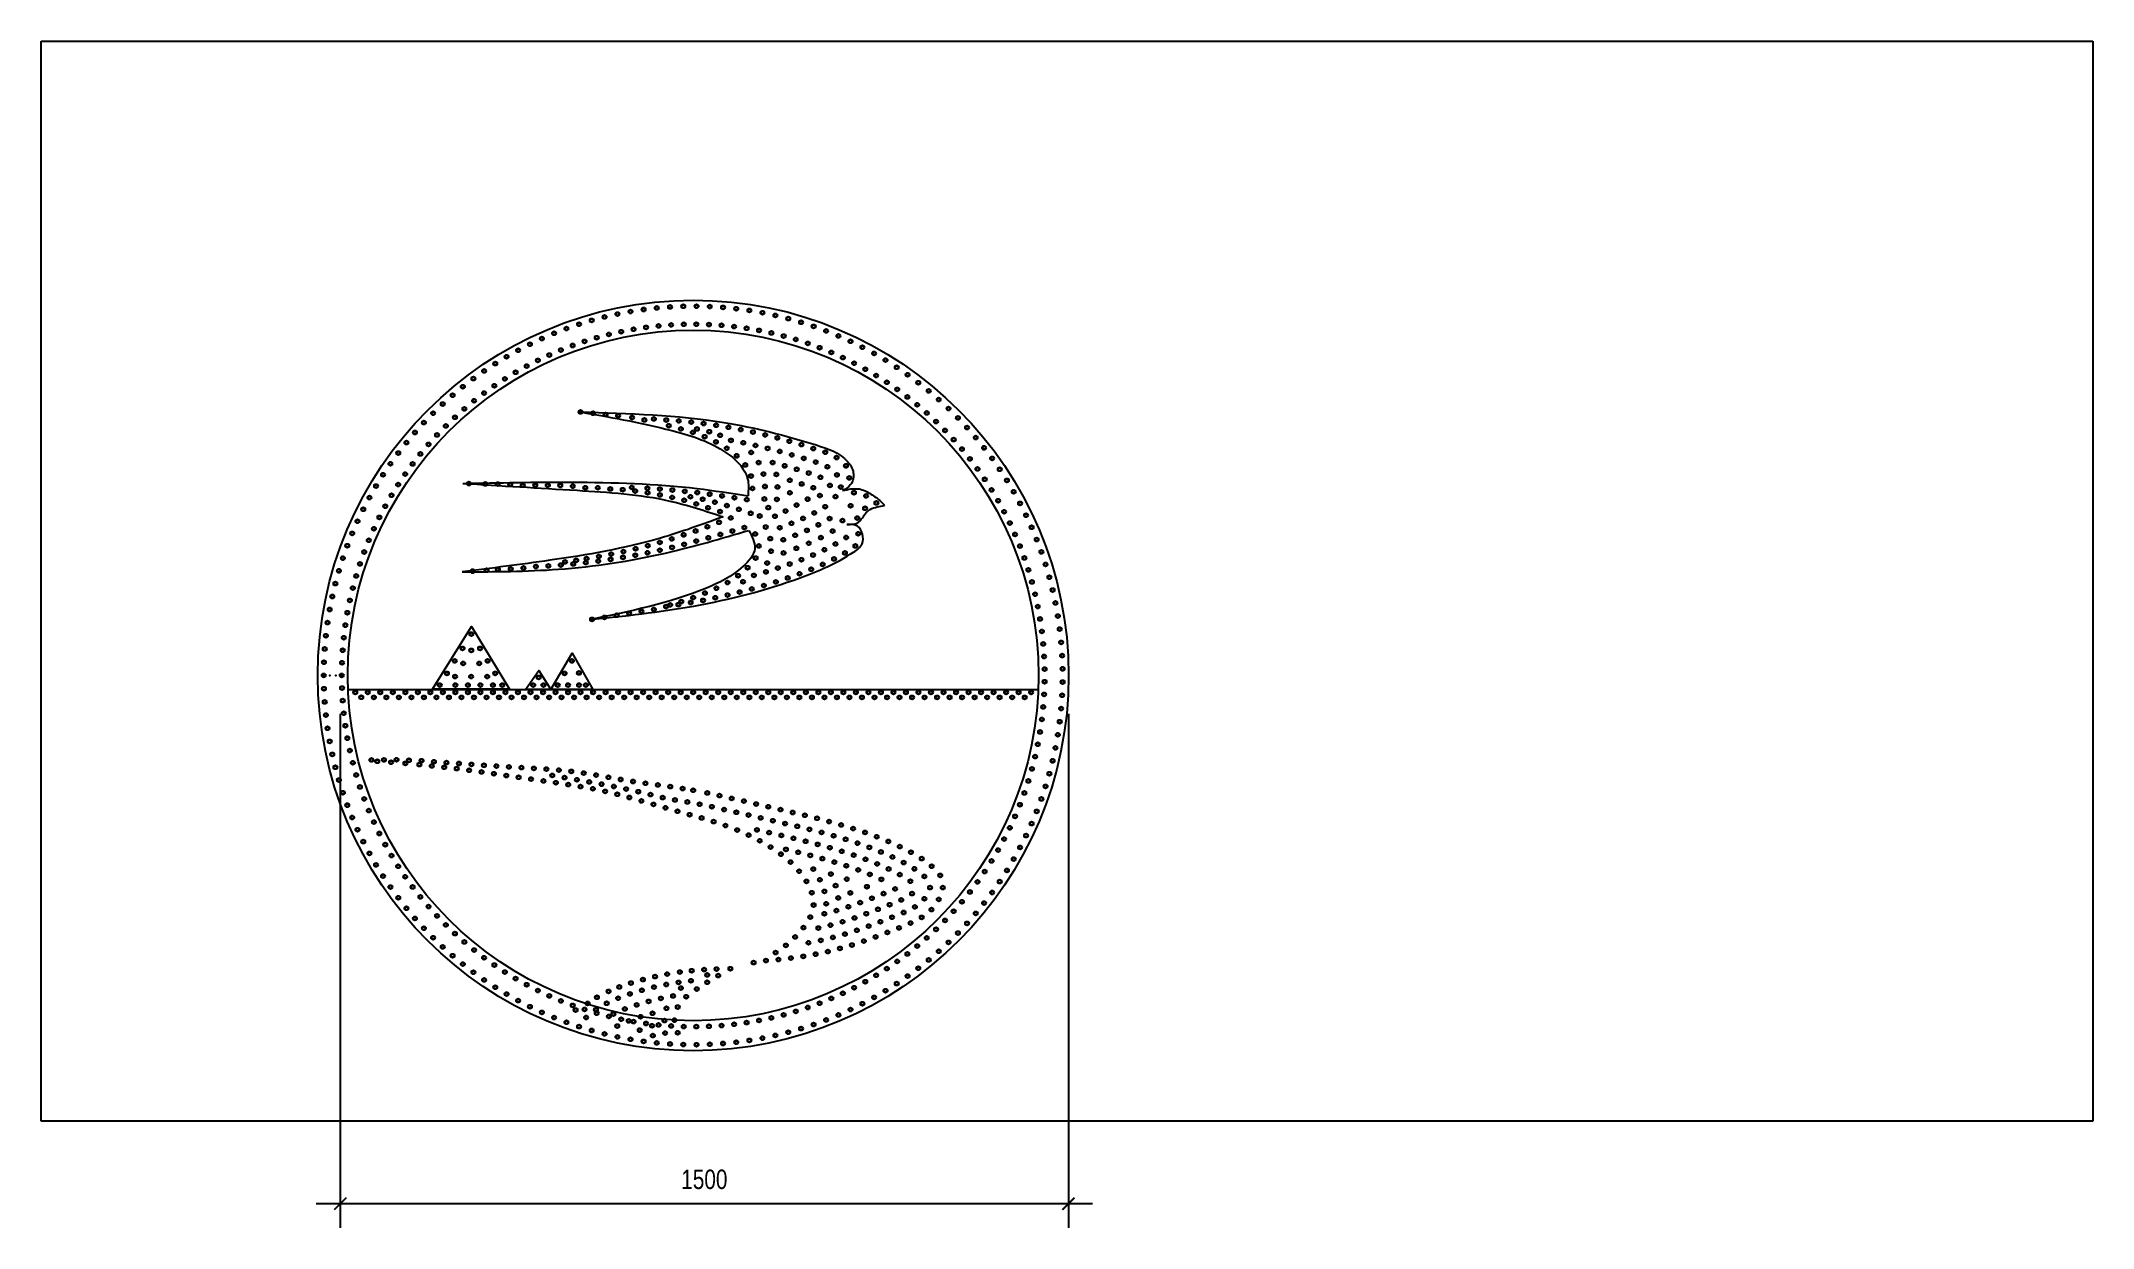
# Model space of a CAD drawing. Header units: inches. Extents: x 3862 to 102119, y -16634 to 4402.
# Drawn here: x 97893 to 102119, y -16634 to -14187 of the extents above.
import ezdxf

# ---------------------------------------------------------------- set-up
doc = ezdxf.new("R2010")
doc.units = ezdxf.units.IN
doc.header["$MEASUREMENT"] = 0
doc.layers.add('den', color=2, linetype='Continuous')
doc.styles.add('GH - Dim', font='hoatbif.shx', dxfattribs={"width": 0.8, "bigfont": 'romancvn.shx'})
doc.dimstyles.new('GH - 1-50', dxfattribs={"dimscale": 0.5, "dimtxt": 80, "dimasz": 50, "dimexe": 100, "dimexo": 100, "dimgap": 60, "dimtad": 1, "dimdec": 0, "dimdsep": 46, "dimtxsty": 'GH - Dim', "dimblk1": 'ARCHTICK', "dimblk2": 'ARCHTICK', "dimsah": 1, "dimcen": 20, "dimdle": 100, "dimclrd": 256, "dimclre": 256, "dimclrt": 7, "dimaunit": 1, "dimadec": 0, "dimazin": 0, "dimtfac": 0.6, "dimtdec": 0, "dimtix": 1, "dimtmove": 2, "dimatfit": 3, "dimldrblk": 'ARCHTICK', "dimfxl": 1, "dimtolj": 1, "dimlwd": -1, "dimlwe": -1, "dimarcsym": 1})
picture_1 = doc.add_image_def('image1.jpg', size_in_pixel=(1164, 613))

msp = doc.modelspace()

# ---------------------------------------------------------------- blocks, each defined once
blk = doc.blocks.new('_ARCHTICK')
at = {"color": 0, "linetype": 'ByBlock', "const_width": 0.15}
blk.add_lwpolyline([(-0.5, -0.5), (0.5, 0.5)], dxfattribs=at)
blk = doc.blocks.new('*D7')
at = {"transparency": 16777216}
for p, q in [((98509.1, -15574), (98509.1, -16633.7)), ((100008.9, -15574), (100008.9, -16633.7)), ((100058.9, -16583.7), (98459.1, -16583.7))]:
    blk.add_line(p, q, dxfattribs=at)
at = {"layer": 'Defpoints', "color": 0, "transparency": 16777216}
for p in [(98509.1, -15524), (100008.9, -15524), (98509.1, -16583.7)]:
    blk.add_point(p, dxfattribs=at)
at = {"transparency": 16777216, "xscale": 25, "yscale": 25, "zscale": 25, "rotation": 180}
blk.add_blockref('_ARCHTICK', (98509.1, -16583.7), dxfattribs=at)
at = {"transparency": 16777216, "xscale": 25, "yscale": 25, "zscale": 25}
blk.add_blockref('_ARCHTICK', (100008.9, -16583.7), dxfattribs=at)
at = {"color": 7, "transparency": 16777216, "insert": (99259, -16533.7), "char_height": 40, "attachment_point": 5, "style": 'GH - Dim'}
blk.add_mtext('\\A1;1500', dxfattribs=at)
blk = doc.blocks.new('fgsfhsh')
at = {"layer": 'den', "color": 7}
for radius in [4, 3]:
    blk.add_circle((0, 0), radius, dxfattribs=at)
blk = doc.blocks.new('gffgs')
at = {"layer": 'den', "color": 5}
for radius in [4, 3]:
    blk.add_circle((0, 0), radius, dxfattribs=at)
blk = doc.blocks.new('dfhs')
at = {"layer": 'den', "color": 3}
for radius in [4, 3]:
    blk.add_circle((2562.5, 1442.5), radius, dxfattribs=at)

# ---------------------------------------------------------------- dimensions: what is measured, and where the dimension line sits
dim = msp.add_linear_dim(base=(98509.1, -16583.7), p1=(100008.9, -15524), p2=(98509.1, -15524), dimstyle='GH - 1-50')
dim.commit()
dim.dimension.update_dxf_attribs({"geometry": '*D7', "text_midpoint": (99259, -16533.7)})

# ---------------------------------------------------------------- linework, layer by layer
msp.add_line((98525.1, -15523.8), (99947, -15523.8))
for points in [[(98699.2, -15523.1), (98779.2, -15393.9), (98857.5, -15523.1)], [(98942.5, -15523.8), (98986.5, -15448.9), (99029.2, -15523.8)], [(98890.5, -15523.8), (98918.2, -15484.7), (98942.5, -15523.8)]]:
    msp.add_lwpolyline(points, close=True)
for radius in [773.4, 711.6]:
    msp.add_circle((99236, -15494.9), radius)
for points in [[(99003.3, -14951.9), (99204.7, -14993.7), (99310.3, -15040.3), (99348.1, -15089.5), (99349, -15124.7)], [(99003.3, -14951.9), (99299.4, -14973.5), (99489.4, -15019.9), (99554.2, -15054), (99565.9, -15076.8), (99560.4, -15101.6), (99543.8, -15114)], [(98761.3, -15099.2), (98984.8, -15096.5), (99244.3, -15109.7), (99349, -15124.7)], [(98761.3, -15099.2), (98997, -15113.4), (99187.9, -15135.4), (99297.8, -15167.9)], [(99543.8, -15114), (99577.6, -15110.6), (99602.3, -15121.1), (99622.6, -15136.7), (99630.4, -15144.5)], [(99297.8, -15167.9), (99168.5, -15211.9), (98940.7, -15257.6), (98760.3, -15281.3)], [(99552.3, -15183.9), (99576.9, -15179), (99592.5, -15159.4), (99600.9, -15152.9), (99630.4, -15144.5)], [(98760.3, -15281.3), (98958.3, -15276), (99179.1, -15242.6), (99350.6, -15196)], [(99022.5, -15380), (99237.2, -15351.9), (99456.4, -15293.7), (99566.4, -15241), (99584, -15223.4), (99574.3, -15187.4), (99552.3, -15183.9)], [(99350.6, -15196), (99362.9, -15233), (99338.3, -15270.7), (99263.5, -15315), (99022.5, -15380)]]:
    msp.add_spline(points, degree=3)
at = {"layer": 'den'}
for p in [(98475, -15494.9), (98487.4, -15494.9), (98499.7, -15494.9), (98512.1, -15494.9)]:
    msp.add_point(p, dxfattribs=at)

# ---------------------------------------------------------------- block references
for p, xscale, yscale, zscale, rotation in [((99053.4, -14756.1), 1.031249999999571, 1.031249999999571, 1.031249999999571, 283.8857142857056), ((99080, -14750), 1.031250000000282, 1.031250000000282, 1.031250000000282, 281.8285714284511), ((99106.9, -14744.9), 1.031250000001125, 1.03125, 1.03125, 279.7714285716268), ((99133.9, -14740.7), 1.031250000000275, 1.031250000000275, 1.031250000000275, 277.7142857143532), ((99161, -14737.6), 1.031250000000828, 1.031250000000828, 1.031250000000828, 275.6571428570923), ((99188.3, -14735.4), 1.031250000000757, 1.031250000000757, 1.031250000000757, 273.6000000000179), ((99215.6, -14734.1), 1.031249999999465, 1.031249999999465, 1.031249999999465, 271.5428571432013), ((99242.9, -14733.9), 1.031250000000284, 1.031250000000284, 1.031250000000284, 269.4857142860259), ((99270.2, -14734.6), 1.031250000000322, 1.031250000000322, 1.031250000000322, 267.4285714286409), ((99297.5, -14736.3), 1.031250000001112, 1.03125, 1.03125, 265.3714285710307), ((99324.7, -14739), 1.031250000000203, 1.031250000000203, 1.031250000000203, 263.3142857142296), ((99351.7, -14742.7), 1.031250000001529, 1.03125, 1.03125, 261.2571428568775), ((99378.7, -14747.3), 1.03124999999916, 1.03124999999916, 1.03124999999916, 259.2000000003601), ((99405.4, -14752.9), 1.031249999999476, 1.031249999999476, 1.031249999999476, 257.1428571430934), ((98949.5, -14789.8), 1.031250000001696, 1.03125, 1.03125, 292.1142857145657), ((98975, -14780), 1.031250000000826, 1.031250000000826, 1.031250000000826, 290.0571428572255), ((99000.9, -14771.1), 1.031249999998642, 1.03125, 1.03125, 287.9999999997252), ((99027, -14763.1), 1.031250000000061, 1.031250000000061, 1.031250000000061, 285.9428571430474), ((99037.2, -14798.8), 1.031250000000061, 1.031250000000061, 1.031250000000061, 285.9428571430474), ((99062.3, -14792.1), 1.031249999999571, 1.031249999999571, 1.031249999999571, 283.8857142857056), ((99087.7, -14786.4), 1.031250000000282, 1.031250000000282, 1.031250000000282, 281.8285714284511), ((99113.2, -14781.5), 1.031250000001125, 1.03125, 1.03125, 279.7714285716268), ((99138.9, -14777.5), 1.031250000000275, 1.031250000000275, 1.031250000000275, 277.7142857143532), ((99164.7, -14774.5), 1.031250000000828, 1.031250000000828, 1.031250000000828, 275.6571428570923), ((99190.6, -14772.4), 1.031250000000757, 1.031250000000757, 1.031250000000757, 273.6000000000179), ((99216.6, -14771.2), 1.031249999999465, 1.031249999999465, 1.031249999999465, 271.5428571432013), ((99242.5, -14771), 1.031250000000284, 1.031250000000284, 1.031250000000284, 269.4857142860259), ((99268.5, -14771.7), 1.031250000000322, 1.031250000000322, 1.031250000000322, 267.4285714286409), ((99294.5, -14773.3), 1.031250000001112, 1.03125, 1.03125, 265.3714285710307), ((99320.3, -14775.9), 1.031250000000203, 1.031250000000203, 1.031250000000203, 263.3142857142296), ((99346.1, -14779.4), 1.031250000001529, 1.03125, 1.03125, 261.2571428568775), ((99371.7, -14783.8), 1.03124999999916, 1.03124999999916, 1.03124999999916, 259.2000000003601), ((99397.1, -14789.1), 1.031249999999476, 1.031249999999476, 1.031249999999476, 257.1428571430934), ((99422.4, -14795.4), 1.031249999998872, 1.03125, 1.03125, 255.0857142858214), ((99431.9, -14759.5), 1.031249999998872, 1.03125, 1.03125, 255.0857142858214), ((99458.2, -14767), 1.031249999998799, 1.03125, 1.03125, 253.0285714287257), ((99484.2, -14775.4), 1.031249999997249, 1.03125, 1.03125, 250.9714285717247), ((99509.9, -14784.8), 1.031250000000341, 1.031250000000341, 1.031250000000341, 248.9142857141971), ((99535.2, -14795.1), 1.031249999998986, 1.03125, 1.03125, 246.857142857241), ((98851.6, -14838.1), 1.03124999999779, 1.03125, 1.03125, 300.3428571427281), ((98875.4, -14824.7), 1.031250000001555, 1.03125, 1.03125, 298.2857142859496), ((98899.7, -14812.2), 1.031250000001265, 1.03125, 1.03125, 296.228571428687), ((98924.4, -14800.6), 1.031249999998993, 1.03125, 1.03125, 294.1714285713974), ((98939.6, -14834.5), 1.031249999998993, 1.03125, 1.03125, 294.1714285713974), ((98963.5, -14824.2), 1.031250000001696, 1.03125, 1.03125, 292.1142857145657), ((98987.8, -14814.9), 1.031250000000826, 1.031250000000826, 1.031250000000826, 290.0571428572255), ((99012.3, -14806.4), 1.031249999998642, 1.03125, 1.03125, 287.9999999997252), ((99447.4, -14802.5), 1.031249999998799, 1.03125, 1.03125, 253.0285714287257), ((99472.1, -14810.5), 1.031249999997249, 1.03125, 1.03125, 250.9714285717247), ((99496.5, -14819.5), 1.031250000000341, 1.031250000000341, 1.031250000000341, 248.9142857141971), ((99520.6, -14829.2), 1.031249999998986, 1.03125, 1.03125, 246.857142857241), ((99544.3, -14839.9), 1.031250000002299, 1.03125, 1.03125, 244.7999999997649), ((99560.1, -14806.3), 1.031250000002299, 1.03125, 1.03125, 244.7999999997649), ((99584.6, -14818.4), 1.031249999999674, 1.031249999999674, 1.031249999999674, 242.7428571429338), ((99608.7, -14831.3), 1.031250000003192, 1.03125, 1.03125, 240.6857142854048), ((98783.2, -14883.2), 1.031250000001506, 1.03125, 1.03125, 306.5142857145013), ((98805.4, -14867.4), 1.031250000001718, 1.03125, 1.03125, 304.4571428573238), ((98828.3, -14852.3), 1.031249999996012, 1.03125, 1.03125, 302.399999999698), ((98848.1, -14883.7), 1.031249999996012, 1.03125, 1.03125, 302.399999999698), ((98870.3, -14870.1), 1.03124999999779, 1.03125, 1.03125, 300.3428571427281), ((98893, -14857.4), 1.031250000001555, 1.03125, 1.03125, 298.2857142859496), ((98916.1, -14845.5), 1.031250000001265, 1.03125, 1.03125, 296.228571428687), ((99567.6, -14851.4), 1.031249999999674, 1.031249999999674, 1.031249999999674, 242.7428571429338), ((99590.5, -14863.7), 1.031250000003192, 1.03125, 1.03125, 240.6857142854048), ((99612.9, -14876.8), 1.031250000002669, 1.03125, 1.03125, 238.6285714282398), ((99632.2, -14845.1), 1.031250000002669, 1.03125, 1.03125, 238.6285714282398), ((99655.3, -14859.8), 1.031249999997981, 1.03125, 1.03125, 236.5714285715787), ((99677.8, -14875.2), 1.031249999995999, 1.03125, 1.03125, 234.5142857145338), ((98740.5, -14917.3), 1.031250000001605, 1.03125, 1.03125, 310.628571428694), ((98761.5, -14899.9), 1.031249999998337, 1.03125, 1.03125, 308.5714285713462), ((98805.3, -14913.1), 1.031250000001506, 1.03125, 1.03125, 306.5142857145013), ((98826.5, -14898), 1.031250000001718, 1.03125, 1.03125, 304.4571428573238), ((99634.9, -14890.7), 1.031249999997981, 1.03125, 1.03125, 236.5714285715787), ((99656.3, -14905.4), 1.031249999995999, 1.03125, 1.03125, 234.5142857145338), ((99677.2, -14920.9), 1.031250000004286, 1.03125, 1.03125, 232.457142856902), ((99699.8, -14891.5), 1.031250000004286, 1.03125, 1.03125, 232.457142856902), ((99721.2, -14908.5), 1.031249999996764, 1.03125, 1.03125, 230.4000000001992), ((99741.9, -14926.3), 1.031250000003987, 1.03125, 1.03125, 228.3428571426367), ((98700.3, -14954.4), 1.031249999998191, 1.03125, 1.03125, 314.742857142809), ((98720.1, -14935.5), 1.031249999999384, 1.031249999999384, 1.031249999999384, 312.6857142856063), ((98745.2, -14962.8), 1.031249999999384, 1.031249999999384, 1.031249999999384, 312.6857142856063), ((98764.7, -14945.5), 1.031250000001605, 1.03125, 1.03125, 310.628571428694), ((98784.7, -14928.9), 1.031249999998337, 1.03125, 1.03125, 308.5714285713462), ((99004, -14951.9), 1.031250000000282, 1.031250000000282, 1.031250000000282, 281.8285714284511), ((99029.8, -14954.4), 1.031250000000282, 1.031250000000282, 1.031250000000282, 281.8285714284511), ((99055.6, -14957.2), 1.031250000000282, 1.031250000000282, 1.031250000000282, 281.8285714284511), ((99081.4, -14959.7), 1.031250000000282, 1.031250000000282, 1.031250000000282, 281.8285714284511), ((99110.2, -14963.3), 1.031250000000282, 1.031250000000282, 1.031250000000282, 281.8285714284511), ((99155, -14966.3), 1.031250000000282, 1.031250000000282, 1.031250000000282, 281.8285714284511), ((99697.5, -14937.1), 1.031249999996764, 1.03125, 1.03125, 230.4000000001992), ((99717.2, -14954), 1.031250000003987, 1.03125, 1.03125, 228.3428571426367), ((99762, -14944.8), 1.03125000000399, 1.03125, 1.03125, 226.2857142854947), ((99781.4, -14964.1), 1.031250000002455, 1.03125, 1.03125, 224.2285714285157), ((98662.9, -14994.2), 1.031250000004215, 1.03125, 1.03125, 318.8571428573679), ((98681.3, -14973.9), 1.031250000004137, 1.03125, 1.03125, 316.8000000001662), ((98708.3, -14999.3), 1.031250000004137, 1.03125, 1.03125, 316.8000000001662), ((98726.5, -14980.7), 1.031249999998191, 1.03125, 1.03125, 314.742857142809), ((99135.5, -14968.4), 1.031250000000282, 1.031250000000282, 1.031250000000282, 281.8285714284511), ((99180.6, -14968.5), 1.031250000000282, 1.031250000000282, 1.031250000000282, 281.8285714284511), ((99185.7, -14980.2), 1.031250000000282, 1.031250000000282, 1.031250000000282, 281.8285714284511), ((99206.4, -14970.2), 1.031250000000282, 1.031250000000282, 1.031250000000282, 281.8285714284511), ((99210.6, -14986.8), 1.031250000000282, 1.031250000000282, 1.031250000000282, 281.8285714284511), ((99232, -14972.8), 1.031250000000282, 1.031250000000282, 1.031250000000282, 281.8285714284511), ((99235.3, -14994.1), 1.031250000000282, 1.031250000000282, 1.031250000000282, 281.8285714284511), ((99243.8, -14986.9), 1.031250000000282, 1.031250000000282, 1.031250000000282, 281.8285714284511), ((99257.6, -14975.8), 1.031250000000282, 1.031250000000282, 1.031250000000282, 281.8285714284511), ((99259.6, -15002.9), 1.031250000000282, 1.031250000000282, 1.031250000000282, 281.8285714284511), ((99269.2, -14992.5), 1.031250000000282, 1.031250000000282, 1.031250000000282, 281.8285714284511), ((99283.2, -14979.3), 1.031250000000282, 1.031250000000282, 1.031250000000282, 281.8285714284511), ((99291.5, -15000), 1.031250000000282, 1.031250000000282, 1.031250000000282, 281.8285714284511), ((99308.6, -14983.4), 1.031250000000282, 1.031250000000282, 1.031250000000282, 281.8285714284511), ((99334, -14988.1), 1.031250000000282, 1.031250000000282, 1.031250000000282, 281.8285714284511), ((99359.2, -14993.3), 1.031250000000282, 1.031250000000282, 1.031250000000282, 281.8285714284511), ((99384.4, -14999.1), 1.031250000000282, 1.031250000000282, 1.031250000000282, 281.8285714284511), ((99409.4, -15005.3), 1.031250000000282, 1.031250000000282, 1.031250000000282, 281.8285714284511), ((99736.3, -14971.7), 1.03125000000399, 1.03125, 1.03125, 226.2857142854947), ((99754.8, -14990), 1.031250000002455, 1.03125, 1.03125, 224.2285714285157), ((99772.6, -15008.9), 1.03124999999596, 1.03125, 1.03125, 222.1714285715515), ((99800.1, -14984), 1.03124999999596, 1.03125, 1.03125, 222.1714285715515), ((99818.1, -15004.6), 1.031250000000841, 1.031250000000841, 1.031250000000841, 220.1142857143222), ((98628.5, -15036.6), 1.031250000001414, 1.03125, 1.03125, 322.9714285715087), ((98645.3, -15015.1), 1.03124999999538, 1.03125, 1.03125, 320.9142857140826), ((98674.1, -15038.5), 1.03124999999538, 1.03125, 1.03125, 320.9142857140826), ((98690.9, -15018.6), 1.031250000004215, 1.03125, 1.03125, 318.8571428573679), ((99283, -15013.5), 1.031250000000282, 1.031250000000282, 1.031250000000282, 281.8285714284511), ((99305.3, -15026.6), 1.031250000000282, 1.031250000000282, 1.031250000000282, 281.8285714284511), ((99313.8, -15010.5), 1.031250000000282, 1.031250000000282, 1.031250000000282, 281.8285714284511), ((99325.7, -15042.3), 1.031250000000282, 1.031250000000282, 1.031250000000282, 281.8285714284511), ((99339.2, -15015.4), 1.031250000000282, 1.031250000000282, 1.031250000000282, 281.8285714284511), ((99355.5, -15035.4), 1.031250000000282, 1.031250000000282, 1.031250000000282, 281.8285714284511), ((99364.4, -15020.9), 1.031250000000282, 1.031250000000282, 1.031250000000282, 281.8285714284511), ((99389.4, -15026.9), 1.031250000000282, 1.031250000000282, 1.031250000000282, 281.8285714284511), ((99414.4, -15033.3), 1.031250000000282, 1.031250000000282, 1.031250000000282, 281.8285714284511), ((99434.2, -15012.1), 1.031250000000282, 1.031250000000282, 1.031250000000282, 281.8285714284511), ((99439.2, -15040.3), 1.031250000000282, 1.031250000000282, 1.031250000000282, 281.8285714284511), ((99459, -15019.2), 1.031250000000282, 1.031250000000282, 1.031250000000282, 281.8285714284511), ((99463.9, -15047.6), 1.031250000000282, 1.031250000000282, 1.031250000000282, 281.8285714284511), ((99483.5, -15027.3), 1.031250000000282, 1.031250000000282, 1.031250000000282, 281.8285714284511), ((99508.1, -15034.9), 1.031250000000282, 1.031250000000282, 1.031250000000282, 281.8285714284511), ((99531.5, -15045.9), 1.031250000000282, 1.031250000000282, 1.031250000000282, 281.8285714284511), ((99789.7, -15028.5), 1.031250000000841, 1.031250000000841, 1.031250000000841, 220.1142857143222), ((99806.1, -15048.6), 1.031249999996515, 1.03125, 1.03125, 218.057142857297), ((99835.3, -15025.8), 1.031249999996515, 1.03125, 1.03125, 218.057142857297), ((99851.8, -15047.6), 1.031249999995768, 1.03125, 1.03125, 216.0000000001607), ((98597.1, -15081.4), 1.031249999997904, 1.03125, 1.03125, 327.0857142856801), ((98612.4, -15058.7), 1.031250000004315, 1.03125, 1.03125, 325.0285714287031), ((98642.8, -15080), 1.031250000004315, 1.03125, 1.03125, 325.0285714287031), ((98658.1, -15059), 1.031250000001414, 1.03125, 1.03125, 322.9714285715087), ((99343.3, -15061.1), 1.031250000000282, 1.031250000000282, 1.031250000000282, 281.8285714284511), ((99355.2, -15084), 1.031250000000282, 1.031250000000282, 1.031250000000282, 281.8285714284511), ((99370.8, -15056.1), 1.031250000000282, 1.031250000000282, 1.031250000000282, 281.8285714284511), ((99380.8, -15079.9), 1.031250000000282, 1.031250000000282, 1.031250000000282, 281.8285714284511), ((99399.7, -15056.1), 1.031250000000282, 1.031250000000282, 1.031250000000282, 281.8285714284511), ((99407.4, -15080.7), 1.031250000000282, 1.031250000000282, 1.031250000000282, 281.8285714284511), ((99424.6, -15062.9), 1.031250000000282, 1.031250000000282, 1.031250000000282, 281.8285714284511), ((99435, -15092.7), 1.031250000000282, 1.031250000000282, 1.031250000000282, 281.8285714284511), ((99449.3, -15070.1), 1.031250000000282, 1.031250000000282, 1.031250000000282, 281.8285714284511), ((99474, -15077.7), 1.031250000000282, 1.031250000000282, 1.031250000000282, 281.8285714284511), ((99488.5, -15055.3), 1.031250000000282, 1.031250000000282, 1.031250000000282, 281.8285714284511), ((99498.2, -15086.5), 1.031250000000282, 1.031250000000282, 1.031250000000282, 281.8285714284511), ((99512.5, -15064.8), 1.031250000000282, 1.031250000000282, 1.031250000000282, 281.8285714284511), ((99532.1, -15081.5), 1.031250000000282, 1.031250000000282, 1.031250000000282, 281.8285714284511), ((99550.8, -15062.9), 1.031250000000282, 1.031250000000282, 1.031250000000282, 281.8285714284511), ((99557.6, -15087.8), 1.031250000000282, 1.031250000000282, 1.031250000000282, 281.8285714284511), ((99821.7, -15069.4), 1.031249999995768, 1.03125, 1.03125, 216.0000000001607), ((99836.6, -15090.7), 1.031250000001017, 1.03125, 1.03125, 213.9428571428165), ((99867.4, -15070), 1.031250000001017, 1.03125, 1.03125, 213.9428571428165), ((99882.3, -15092.9), 1.031249999999306, 1.031249999999306, 1.031249999999306, 211.8857142857612), ((98569.1, -15128.3), 1.031250000000972, 1.031250000000972, 1.031250000000972, 331.2000000000644), ((98582.7, -15104.6), 1.031250000001313, 1.03125, 1.03125, 329.1428571429304), ((98614.6, -15123.6), 1.031250000001313, 1.03125, 1.03125, 329.1428571429304), ((98628.3, -15101.5), 1.031249999997904, 1.03125, 1.03125, 327.0857142856801), ((98774, -15099.4), 1.031250000000282, 1.031250000000282, 1.031250000000282, 281.8285714284511), ((98807.8, -15100.2), 1.031250000000282, 1.031250000000282, 1.031250000000282, 281.8285714284511), ((98833.5, -15100.4), 1.031250000000282, 1.031250000000282, 1.031250000000282, 281.8285714284511), ((98859.3, -15101.5), 1.031250000000282, 1.031250000000282, 1.031250000000282, 281.8285714284511), ((98885, -15103), 1.031250000000282, 1.031250000000282, 1.031250000000282, 281.8285714284511), ((98910.8, -15102.8), 1.031250000000282, 1.031250000000282, 1.031250000000282, 281.8285714284511), ((98936.6, -15102.9), 1.031250000000282, 1.031250000000282, 1.031250000000282, 281.8285714284511), ((98962.3, -15103.1), 1.031250000000282, 1.031250000000282, 1.031250000000282, 281.8285714284511), ((98988, -15104.8), 1.031250000000282, 1.031250000000282, 1.031250000000282, 281.8285714284511), ((99013.7, -15108.2), 1.031250000000282, 1.031250000000282, 1.031250000000282, 281.8285714284511), ((99039.5, -15108.2), 1.031250000000282, 1.031250000000282, 1.031250000000282, 281.8285714284511), ((99065.2, -15110.5), 1.031250000000282, 1.031250000000282, 1.031250000000282, 281.8285714284511), ((99090.9, -15112.1), 1.031250000000282, 1.031250000000282, 1.031250000000282, 281.8285714284511), ((99109.6, -15107.5), 1.031250000000282, 1.031250000000282, 1.031250000000282, 281.8285714284511), ((99116.5, -15114.9), 1.031250000000282, 1.031250000000282, 1.031250000000282, 281.8285714284511), ((99141.7, -15109.1), 1.031250000000282, 1.031250000000282, 1.031250000000282, 281.8285714284511), ((99142.1, -15118.4), 1.031250000000282, 1.031250000000282, 1.031250000000282, 281.8285714284511), ((99167.4, -15110.8), 1.031250000000282, 1.031250000000282, 1.031250000000282, 281.8285714284511), ((99167.5, -15122.7), 1.031250000000282, 1.031250000000282, 1.031250000000282, 281.8285714284511), ((99192.7, -15128.1), 1.031250000000282, 1.031250000000282, 1.031250000000282, 281.8285714284511), ((99193.1, -15112.8), 1.031250000000282, 1.031250000000282, 1.031250000000282, 281.8285714284511), ((99217.5, -15134), 1.031250000000282, 1.031250000000282, 1.031250000000282, 281.8285714284511), ((99218.7, -15115.6), 1.031250000000282, 1.031250000000282, 1.031250000000282, 281.8285714284511), ((99230.4, -15126.7), 1.031250000000282, 1.031250000000282, 1.031250000000282, 281.8285714284511), ((99244.4, -15118), 1.031250000000282, 1.031250000000282, 1.031250000000282, 281.8285714284511), ((99255.7, -15131.7), 1.031250000000282, 1.031250000000282, 1.031250000000282, 281.8285714284511), ((99270, -15121.3), 1.031250000000282, 1.031250000000282, 1.031250000000282, 281.8285714284511), ((99295.5, -15124.9), 1.031250000000282, 1.031250000000282, 1.031250000000282, 281.8285714284511), ((99321, -15128.7), 1.031250000000282, 1.031250000000282, 1.031250000000282, 281.8285714284511), ((99346.5, -15132.6), 1.031250000000282, 1.031250000000282, 1.031250000000282, 281.8285714284511), ((99358.1, -15109.6), 1.031250000000282, 1.031250000000282, 1.031250000000282, 281.8285714284511), ((99382.6, -15131.2), 1.031250000000282, 1.031250000000282, 1.031250000000282, 281.8285714284511), ((99383.9, -15105.5), 1.031250000000282, 1.031250000000282, 1.031250000000282, 281.8285714284511), ((99408.4, -15132.1), 1.031250000000282, 1.031250000000282, 1.031250000000282, 281.8285714284511), ((99409.7, -15106.4), 1.031250000000282, 1.031250000000282, 1.031250000000282, 281.8285714284511), ((99435.2, -15118.5), 1.031250000000282, 1.031250000000282, 1.031250000000282, 281.8285714284511), ((99459.6, -15100.2), 1.031250000000282, 1.031250000000282, 1.031250000000282, 281.8285714284511), ((99471.7, -15131.6), 1.031250000000282, 1.031250000000282, 1.031250000000282, 281.8285714284511), ((99483.4, -15108.2), 1.031250000000282, 1.031250000000282, 1.031250000000282, 281.8285714284511), ((99497, -15124.2), 1.031250000000282, 1.031250000000282, 1.031250000000282, 281.8285714284511), ((99517.8, -15103.3), 1.031250000000282, 1.031250000000282, 1.031250000000282, 281.8285714284511), ((99529.2, -15126.4), 1.031250000000282, 1.031250000000282, 1.031250000000282, 281.8285714284511), ((99540.1, -15106.7), 1.031250000000282, 1.031250000000282, 1.031250000000282, 281.8285714284511), ((99567.2, -15118.3), 1.031250000000282, 1.031250000000282, 1.031250000000282, 281.8285714284511), ((99592.2, -15124.8), 1.031250000000282, 1.031250000000282, 1.031250000000282, 281.8285714284511), ((99850.7, -15112.5), 1.031249999999306, 1.031249999999306, 1.031249999999306, 211.8857142857612), ((99864.1, -15134.8), 1.031250000000258, 1.031250000000258, 1.031250000000258, 209.8285714285888), ((99896.3, -15116.4), 1.031250000000258, 1.031250000000258, 1.031250000000258, 209.8285714285888), ((98544.5, -15177.1), 1.031249999998993, 1.03125, 1.03125, 335.3142857142221), ((98556.4, -15152.5), 1.031250000005977, 1.03125, 1.03125, 333.2571428572512), ((98589.5, -15169.2), 1.031250000005977, 1.03125, 1.03125, 333.2571428572512), ((98601.7, -15146.2), 1.031250000000972, 1.031250000000972, 1.031250000000972, 331.2000000000644), ((99242.2, -15141.4), 1.031250000000282, 1.031250000000282, 1.031250000000282, 281.8285714284511), ((99266.7, -15149.4), 1.031250000000282, 1.031250000000282, 1.031250000000282, 281.8285714284511), ((99280.7, -15137.8), 1.031250000000282, 1.031250000000282, 1.031250000000282, 281.8285714284511), ((99289.3, -15179.3), 1.031250000000282, 1.031250000000282, 1.031250000000282, 281.8285714284511), ((99291.3, -15157.1), 1.031250000000282, 1.031250000000282, 1.031250000000282, 281.8285714284511), ((99305.5, -15144.8), 1.031250000000282, 1.031250000000282, 1.031250000000282, 281.8285714284511), ((99313.5, -15170.2), 1.031250000000282, 1.031250000000282, 1.031250000000282, 281.8285714284511), ((99330.1, -15152.5), 1.031250000000282, 1.031250000000282, 1.031250000000282, 281.8285714284511), ((99354.5, -15160.8), 1.031250000000282, 1.031250000000282, 1.031250000000282, 281.8285714284511), ((99373.1, -15166.3), 1.031250000000282, 1.031250000000282, 1.031250000000282, 281.8285714284511), ((99390.7, -15149.1), 1.031250000000282, 1.031250000000282, 1.031250000000282, 281.8285714284511), ((99404.4, -15166.7), 1.031250000000282, 1.031250000000282, 1.031250000000282, 281.8285714284511), ((99426.3, -15156.1), 1.031250000000282, 1.031250000000282, 1.031250000000282, 281.8285714284511), ((99449, -15143.8), 1.031250000000282, 1.031250000000282, 1.031250000000282, 281.8285714284511), ((99462.3, -15171.3), 1.031250000000282, 1.031250000000282, 1.031250000000282, 281.8285714284511), ((99485.4, -15159.8), 1.031250000000282, 1.031250000000282, 1.031250000000282, 281.8285714284511), ((99508, -15147.1), 1.031250000000282, 1.031250000000282, 1.031250000000282, 281.8285714284511), ((99517, -15171.5), 1.031250000000282, 1.031250000000282, 1.031250000000282, 281.8285714284511), ((99543.5, -15175.9), 1.031250000000282, 1.031250000000282, 1.031250000000282, 281.8285714284511), ((99560.3, -15145.3), 1.031250000000282, 1.031250000000282, 1.031250000000282, 281.8285714284511), ((99574, -15170.6), 1.031250000000282, 1.031250000000282, 1.031250000000282, 281.8285714284511), ((99590, -15150.4), 1.031250000000282, 1.031250000000282, 1.031250000000282, 281.8285714284511), ((99613.4, -15139.5), 1.031250000000282, 1.031250000000282, 1.031250000000282, 281.8285714284511), ((99876.6, -15157.6), 1.031250000001573, 1.03125, 1.03125, 207.771428571342), ((99909.4, -15140.3), 1.031250000001573, 1.03125, 1.03125, 207.771428571342), ((99921.7, -15164.7), 1.031250000001509, 1.03125, 1.03125, 205.7142857141953), ((98533.6, -15202.1), 1.031249999998838, 1.03125, 1.03125, 337.3714285713439), ((98567.8, -15216.4), 1.031249999998838, 1.03125, 1.03125, 337.3714285713439), ((98578.3, -15192.6), 1.031249999998993, 1.03125, 1.03125, 335.3142857142221), ((99167.3, -15220.8), 1.031250000000282, 1.031250000000282, 1.031250000000282, 281.8285714284511), ((99192, -15213.4), 1.031250000000282, 1.031250000000282, 1.031250000000282, 281.8285714284511), ((99216.4, -15205.1), 1.031250000000282, 1.031250000000282, 1.031250000000282, 281.8285714284511), ((99241, -15197.1), 1.031250000000282, 1.031250000000282, 1.031250000000282, 281.8285714284511), ((99242.3, -15218), 1.031250000000282, 1.031250000000282, 1.031250000000282, 281.8285714284511), ((99265.3, -15188.5), 1.031250000000282, 1.031250000000282, 1.031250000000282, 281.8285714284511), ((99267.1, -15211.3), 1.031250000000282, 1.031250000000282, 1.031250000000282, 281.8285714284511), ((99292, -15204.3), 1.031250000000282, 1.031250000000282, 1.031250000000282, 281.8285714284511), ((99316.8, -15197.3), 1.031250000000282, 1.031250000000282, 1.031250000000282, 281.8285714284511), ((99341.5, -15190.1), 1.031250000000282, 1.031250000000282, 1.031250000000282, 281.8285714284511), ((99363.7, -15203.3), 1.031250000000282, 1.031250000000282, 1.031250000000282, 281.8285714284511), ((99385.4, -15189), 1.031250000000282, 1.031250000000282, 1.031250000000282, 281.8285714284511), ((99394.8, -15213), 1.031250000000282, 1.031250000000282, 1.031250000000282, 281.8285714284511), ((99414.4, -15190.5), 1.031250000000282, 1.031250000000282, 1.031250000000282, 281.8285714284511), ((99421.6, -15215.3), 1.031250000000282, 1.031250000000282, 1.031250000000282, 281.8285714284511), ((99438.5, -15181.4), 1.031250000000282, 1.031250000000282, 1.031250000000282, 281.8285714284511), ((99446.1, -15206.1), 1.031250000000282, 1.031250000000282, 1.031250000000282, 281.8285714284511), ((99470.3, -15196), 1.031250000000282, 1.031250000000282, 1.031250000000282, 281.8285714284511), ((99493.9, -15184.5), 1.031250000000282, 1.031250000000282, 1.031250000000282, 281.8285714284511), ((99499.1, -15210.8), 1.031250000000282, 1.031250000000282, 1.031250000000282, 281.8285714284511), ((99523.2, -15197.5), 1.031250000000282, 1.031250000000282, 1.031250000000282, 281.8285714284511), ((99551.2, -15210.6), 1.031250000000282, 1.031250000000282, 1.031250000000282, 281.8285714284511), ((99575.9, -15203), 1.031250000000282, 1.031250000000282, 1.031250000000282, 281.8285714284511), ((99888.3, -15180.8), 1.031250000001509, 1.03125, 1.03125, 205.7142857141953), ((99899.1, -15204.4), 1.031250000004672, 1.03125, 1.03125, 203.6571428570288), ((99933.2, -15189.5), 1.031250000004672, 1.03125, 1.03125, 203.6571428570288), ((99943.7, -15214.8), 1.031249999994444, 1.03125, 1.03125, 201.6000000001372), ((98514.4, -15253.2), 1.031250000003866, 1.03125, 1.03125, 341.4857142857417), ((98523.5, -15227.5), 1.031250000003555, 1.03125, 1.03125, 339.4285714286304), ((98558.3, -15240.5), 1.031250000003555, 1.03125, 1.03125, 339.4285714286304), ((98972, -15260.8), 1.031250000000282, 1.031250000000282, 1.031250000000282, 281.8285714284511), ((98995.1, -15257.6), 1.031250000000282, 1.031250000000282, 1.031250000000282, 281.8285714284511), ((99014.8, -15262.4), 1.031250000000282, 1.031250000000282, 1.031250000000282, 281.8285714284511), ((99016.4, -15254.1), 1.031250000000282, 1.031250000000282, 1.031250000000282, 281.8285714284511), ((99040.4, -15259.3), 1.031250000000282, 1.031250000000282, 1.031250000000282, 281.8285714284511), ((99041.7, -15249.6), 1.031250000000282, 1.031250000000282, 1.031250000000282, 281.8285714284511), ((99065.9, -15255.7), 1.031250000000282, 1.031250000000282, 1.031250000000282, 281.8285714284511), ((99067.1, -15244.8), 1.031250000000282, 1.031250000000282, 1.031250000000282, 281.8285714284511), ((99091.4, -15251.6), 1.031250000000282, 1.031250000000282, 1.031250000000282, 281.8285714284511), ((99092.3, -15239.5), 1.031250000000282, 1.031250000000282, 1.031250000000282, 281.8285714284511), ((99116.7, -15247.1), 1.031250000000282, 1.031250000000282, 1.031250000000282, 281.8285714284511), ((99117.5, -15233.8), 1.031250000000282, 1.031250000000282, 1.031250000000282, 281.8285714284511), ((99142, -15242.2), 1.031250000000282, 1.031250000000282, 1.031250000000282, 281.8285714284511), ((99142.5, -15227.6), 1.031250000000282, 1.031250000000282, 1.031250000000282, 281.8285714284511), ((99167.3, -15236.8), 1.031250000000282, 1.031250000000282, 1.031250000000282, 281.8285714284511), ((99192.4, -15231), 1.031250000000282, 1.031250000000282, 1.031250000000282, 281.8285714284511), ((99217.4, -15224.8), 1.031250000000282, 1.031250000000282, 1.031250000000282, 281.8285714284511), ((99364.6, -15252.9), 1.031250000000282, 1.031250000000282, 1.031250000000282, 281.8285714284511), ((99371.2, -15228), 1.031250000000282, 1.031250000000282, 1.031250000000282, 281.8285714284511), ((99388.4, -15263.2), 1.031250000000282, 1.031250000000282, 1.031250000000282, 281.8285714284511), ((99396.5, -15238.8), 1.031250000000282, 1.031250000000282, 1.031250000000282, 281.8285714284511), ((99422.1, -15242.5), 1.031250000000282, 1.031250000000282, 1.031250000000282, 281.8285714284511), ((99448.6, -15232.8), 1.031250000000282, 1.031250000000282, 1.031250000000282, 281.8285714284511), ((99459, -15256.4), 1.031250000000282, 1.031250000000282, 1.031250000000282, 281.8285714284511), ((99474.2, -15222.4), 1.031250000000282, 1.031250000000282, 1.031250000000282, 281.8285714284511), ((99482.9, -15246.7), 1.031250000000282, 1.031250000000282, 1.031250000000282, 281.8285714284511), ((99506.4, -15236), 1.031250000000282, 1.031250000000282, 1.031250000000282, 281.8285714284511), ((99526.1, -15254.9), 1.031250000000282, 1.031250000000282, 1.031250000000282, 281.8285714284511), ((99529.1, -15223.9), 1.031250000000282, 1.031250000000282, 1.031250000000282, 281.8285714284511), ((99548.6, -15242.4), 1.031250000000282, 1.031250000000282, 1.031250000000282, 281.8285714284511), ((99570.2, -15228.1), 1.031250000000282, 1.031250000000282, 1.031250000000282, 281.8285714284511), ((99909.1, -15228.4), 1.031249999994444, 1.03125, 1.03125, 201.6000000001372), ((99918.3, -15252.8), 1.031249999996247, 1.03125, 1.03125, 199.5428571429501), ((99953.3, -15240.3), 1.031249999996247, 1.03125, 1.03125, 199.5428571429501), ((98498.9, -15305.6), 1.031249999995643, 1.03125, 1.03125, 345.599999999928), ((98506.2, -15279.3), 1.031250000006597, 1.03125, 1.03125, 343.5428571429242), ((98541.8, -15289.8), 1.031250000006597, 1.03125, 1.03125, 343.5428571429242), ((98549.6, -15265), 1.031250000003866, 1.03125, 1.03125, 341.4857142857417), ((98781.8, -15280), 1.031250000000282, 1.031250000000282, 1.031250000000282, 281.8285714284511), ((98810.5, -15278.1), 1.031250000000282, 1.031250000000282, 1.031250000000282, 281.8285714284511), ((98833.7, -15276), 1.031250000000282, 1.031250000000282, 1.031250000000282, 281.8285714284511), ((98860.2, -15275.6), 1.031250000000282, 1.031250000000282, 1.031250000000282, 281.8285714284511), ((98886.4, -15273.4), 1.031250000000282, 1.031250000000282, 1.031250000000282, 281.8285714284511), ((98912, -15270.4), 1.031250000000282, 1.031250000000282, 1.031250000000282, 281.8285714284511), ((98937.7, -15269.1), 1.031250000000282, 1.031250000000282, 1.031250000000282, 281.8285714284511), ((98963.4, -15267.4), 1.031250000000282, 1.031250000000282, 1.031250000000282, 281.8285714284511), ((98989.1, -15265.1), 1.031250000000282, 1.031250000000282, 1.031250000000282, 281.8285714284511), ((99306.8, -15303.4), 1.031250000000282, 1.031250000000282, 1.031250000000282, 281.8285714284511), ((99328.5, -15289.4), 1.031250000000282, 1.031250000000282, 1.031250000000282, 281.8285714284511), ((99338.8, -15301.9), 1.031250000000282, 1.031250000000282, 1.031250000000282, 281.8285714284511), ((99348.2, -15272.8), 1.031250000000282, 1.031250000000282, 1.031250000000282, 281.8285714284511), ((99361.1, -15288.7), 1.031250000000282, 1.031250000000282, 1.031250000000282, 281.8285714284511), ((99385.9, -15281.4), 1.031250000000282, 1.031250000000282, 1.031250000000282, 281.8285714284511), ((99406.3, -15302.1), 1.031250000000282, 1.031250000000282, 1.031250000000282, 281.8285714284511), ((99410.4, -15273.6), 1.031250000000282, 1.031250000000282, 1.031250000000282, 281.8285714284511), ((99430.8, -15294), 1.031250000000282, 1.031250000000282, 1.031250000000282, 281.8285714284511), ((99434.8, -15265.3), 1.031250000000282, 1.031250000000282, 1.031250000000282, 281.8285714284511), ((99455.1, -15285.4), 1.031250000000282, 1.031250000000282, 1.031250000000282, 281.8285714284511), ((99479.2, -15276.2), 1.031250000000282, 1.031250000000282, 1.031250000000282, 281.8285714284511), ((99502.9, -15266.1), 1.031250000000282, 1.031250000000282, 1.031250000000282, 281.8285714284511), ((99926.5, -15277.4), 1.031250000004859, 1.03125, 1.03125, 197.4857142856746), ((99933.9, -15302.3), 1.03125000000605, 1.03125, 1.03125, 195.428571428514), ((99961.9, -15266.2), 1.031250000004859, 1.03125, 1.03125, 197.4857142856746), ((99969.7, -15292.4), 1.03125000000605, 1.03125, 1.03125, 195.428571428514), ((98492.6, -15332.2), 1.031250000000221, 1.031250000000221, 1.031250000000221, 347.657142857116), ((98528.8, -15340.2), 1.031250000000221, 1.031250000000221, 1.031250000000221, 347.657142857116), ((98534.9, -15314.9), 1.031249999995643, 1.03125, 1.03125, 345.599999999928), ((99211.6, -15342.6), 1.031250000000282, 1.031250000000282, 1.031250000000282, 281.8285714284511), ((99231, -15344.6), 1.031250000000282, 1.031250000000282, 1.031250000000282, 281.8285714284511), ((99236, -15334.4), 1.031250000000282, 1.031250000000282, 1.031250000000282, 281.8285714284511), ((99256.4, -15340.2), 1.031250000000282, 1.031250000000282, 1.031250000000282, 281.8285714284511), ((99260.2, -15325.2), 1.031250000000282, 1.031250000000282, 1.031250000000282, 281.8285714284511), ((99281.6, -15334.8), 1.031250000000282, 1.031250000000282, 1.031250000000282, 281.8285714284511), ((99283.9, -15315.1), 1.031250000000282, 1.031250000000282, 1.031250000000282, 281.8285714284511), ((99306.8, -15329.2), 1.031250000000282, 1.031250000000282, 1.031250000000282, 281.8285714284511), ((99331.7, -15323.2), 1.031250000000282, 1.031250000000282, 1.031250000000282, 281.8285714284511), ((99356.8, -15316.6), 1.031250000000282, 1.031250000000282, 1.031250000000282, 281.8285714284511), ((99381.6, -15309.6), 1.031250000000282, 1.031250000000282, 1.031250000000282, 281.8285714284511), ((99940.4, -15327.5), 1.031250000001679, 1.03125, 1.03125, 193.3714285713653), ((99976.5, -15318.9), 1.031250000001679, 1.03125, 1.03125, 193.3714285713653), ((99982.3, -15345.6), 1.031250000003833, 1.03125, 1.03125, 191.3142857142554), ((98482.8, -15386), 1.031249999998396, 1.03125, 1.03125, 351.771428571442), ((98487.2, -15359), 1.031250000001979, 1.03125, 1.03125, 349.7142857142934), ((98523.7, -15365.7), 1.031250000001979, 1.03125, 1.03125, 349.7142857142934), ((99027.7, -15379.4), 1.031250000000282, 1.031250000000282, 1.031250000000282, 281.8285714284511), ((99053.2, -15375.2), 1.031250000000282, 1.031250000000282, 1.031250000000282, 281.8285714284511), ((99078.6, -15371), 1.031250000000282, 1.031250000000282, 1.031250000000282, 281.8285714284511), ((99104.1, -15366.8), 1.031250000000282, 1.031250000000282, 1.031250000000282, 281.8285714284511), ((99129.5, -15362.6), 1.031250000000282, 1.031250000000282, 1.031250000000282, 281.8285714284511), ((99155, -15358.9), 1.031250000000282, 1.031250000000282, 1.031250000000282, 281.8285714284511), ((99180.1, -15352.9), 1.031250000000282, 1.031250000000282, 1.031250000000282, 281.8285714284511), ((99188.7, -15349.5), 1.031250000000282, 1.031250000000282, 1.031250000000282, 281.8285714284511), ((99205.5, -15348.9), 1.031250000000282, 1.031250000000282, 1.031250000000282, 281.8285714284511), ((99945.9, -15352.9), 1.031250000003833, 1.03125, 1.03125, 191.3142857142554), ((99950.6, -15378.5), 1.031250000000699, 1.031250000000699, 1.031250000000699, 189.2571428571226), ((99987.2, -15372.5), 1.031250000000699, 1.031250000000699, 1.031250000000699, 189.2571428571226), ((98479.4, -15413.1), 1.031249999998664, 1.03125, 1.03125, 353.8285714285211), ((98516.3, -15417.1), 1.031249999998664, 1.03125, 1.03125, 353.8285714285211), ((98519.6, -15391.3), 1.031249999998396, 1.03125, 1.03125, 351.771428571442), ((99954.3, -15404.2), 1.031249999993826, 1.03125, 1.03125, 187.2000000001043), ((99957.1, -15430), 1.031249999999333, 1.031249999999333, 1.031249999999333, 185.1428571428331), ((99991.1, -15399.5), 1.031249999993826, 1.03125, 1.03125, 187.2000000001043), ((99994, -15426.7), 1.031249999999333, 1.031249999999333, 1.031249999999333, 185.1428571428331), ((98475.5, -15467.6), 1.031250000006336, 1.03125, 1.03125, 357.9428571429029), ((98476.9, -15440.3), 1.0312499999942, 1.03125, 1.03125, 355.8857142856496), ((98512.6, -15468.9), 1.031250000006336, 1.03125, 1.03125, 357.9428571429029), ((98514, -15443), 1.0312499999942, 1.03125, 1.03125, 355.8857142856496), ((99958.9, -15455.9), 1.031250000007147, 1.03125, 1.03125, 183.0857142857421), ((99996, -15454), 1.031250000007147, 1.03125, 1.03125, 183.0857142857421), ((99959.9, -15481.9), 1.031250000001289, 1.03125, 1.03125, 181.0285714285959), ((99959.9, -15507.9), 1.031250000001289, 1.03125, 1.03125, 178.9714285714041), ((99997, -15481.3), 1.031250000001289, 1.03125, 1.03125, 181.0285714285959), ((99997, -15508.6), 1.031250000001289, 1.03125, 1.03125, 178.9714285714041), ((98475.5, -15522.2), 1.031250000006336, 1.03125, 1.03125, 2.057142857097066), ((98476.9, -15549.5), 1.0312499999942, 1.03125, 1.03125, 4.114285714350469), ((98512.6, -15520.9), 1.031250000006336, 1.03125, 1.03125, 2.057142857097066), ((98514, -15546.9), 1.0312499999942, 1.03125, 1.03125, 4.114285714350469), ((99958.9, -15533.9), 1.031250000007147, 1.03125, 1.03125, 176.9142857142579), ((99996, -15535.9), 1.031250000007147, 1.03125, 1.03125, 176.9142857142579), ((98479.4, -15576.7), 1.031249999998664, 1.03125, 1.03125, 6.171428571478875), ((98516.3, -15572.7), 1.031249999998664, 1.03125, 1.03125, 6.171428571478875), ((98519.6, -15598.5), 1.031249999998396, 1.03125, 1.03125, 8.228571428558087), ((99954.3, -15585.7), 1.031249999993826, 1.03125, 1.03125, 172.7999999998957), ((99957.1, -15559.8), 1.031249999999333, 1.031249999999333, 1.031249999999333, 174.8571428571669), ((99991.1, -15590.3), 1.031249999993826, 1.03125, 1.03125, 172.7999999998957), ((99994, -15563.1), 1.031249999999333, 1.031249999999333, 1.031249999999333, 174.8571428571669), ((98482.8, -15603.8), 1.031249999998396, 1.03125, 1.03125, 8.228571428558087), ((98487.2, -15630.8), 1.031250000001979, 1.03125, 1.03125, 10.28571428570663), ((98523.7, -15624.2), 1.031250000001979, 1.03125, 1.03125, 10.28571428570663), ((99945.9, -15636.9), 1.031250000003833, 1.03125, 1.03125, 168.6857142857446), ((99950.6, -15611.4), 1.031250000000699, 1.031250000000699, 1.031250000000699, 170.7428571428774), ((99982.3, -15644.2), 1.031250000003833, 1.03125, 1.03125, 168.6857142857446), ((99987.2, -15617.3), 1.031250000000699, 1.031250000000699, 1.031250000000699, 170.7428571428774), ((98492.6, -15657.6), 1.031250000000221, 1.031250000000221, 1.031250000000221, 12.34285714288404), ((98498.9, -15684.2), 1.031249999995643, 1.03125, 1.03125, 14.40000000007202), ((98528.8, -15649.7), 1.031250000000221, 1.031250000000221, 1.031250000000221, 12.34285714288404), ((98534.9, -15675), 1.031249999995643, 1.03125, 1.03125, 14.40000000007202), ((98573.3, -15669.1), 1.031250000000282, 1.031250000000282, 1.031250000000282, 281.8285714284511), ((98585.3, -15671.9), 1.031250000000282, 1.031250000000282, 1.031250000000282, 281.8285714284511), ((98599.1, -15668.9), 1.031250000000282, 1.031250000000282, 1.031250000000282, 281.8285714284511), ((98613.6, -15673.8), 1.031250000000282, 1.031250000000282, 1.031250000000282, 281.8285714284511), ((98624.9, -15668.7), 1.031250000000282, 1.031250000000282, 1.031250000000282, 281.8285714284511), ((98643.1, -15676.2), 1.031250000000282, 1.031250000000282, 1.031250000000282, 281.8285714284511), ((98650.6, -15669.8), 1.031250000000282, 1.031250000000282, 1.031250000000282, 281.8285714284511), ((98672, -15678.7), 1.031250000000282, 1.031250000000282, 1.031250000000282, 281.8285714284511), ((98676.4, -15670.7), 1.031250000000282, 1.031250000000282, 1.031250000000282, 281.8285714284511), ((98697.6, -15681.5), 1.031250000000282, 1.031250000000282, 1.031250000000282, 281.8285714284511), ((98702.1, -15672.9), 1.031250000000282, 1.031250000000282, 1.031250000000282, 281.8285714284511), ((98723.2, -15684.2), 1.031250000000282, 1.031250000000282, 1.031250000000282, 281.8285714284511), ((98727.8, -15674.6), 1.031250000000282, 1.031250000000282, 1.031250000000282, 281.8285714284511), ((98753.5, -15676.4), 1.031250000000282, 1.031250000000282, 1.031250000000282, 281.8285714284511), ((98779.2, -15678.2), 1.031250000000282, 1.031250000000282, 1.031250000000282, 281.8285714284511), ((98805, -15680.1), 1.031250000000282, 1.031250000000282, 1.031250000000282, 281.8285714284511), ((98830.7, -15681.8), 1.031250000000282, 1.031250000000282, 1.031250000000282, 281.8285714284511), ((98856.4, -15683.4), 1.031250000000282, 1.031250000000282, 1.031250000000282, 281.8285714284511), ((98882.2, -15684.9), 1.031250000000282, 1.031250000000282, 1.031250000000282, 281.8285714284511), ((98907.9, -15686.4), 1.031250000000282, 1.031250000000282, 1.031250000000282, 281.8285714284511), ((99940.4, -15662.3), 1.031250000001679, 1.03125, 1.03125, 166.6285714286347), ((99976.5, -15670.9), 1.031250000001679, 1.03125, 1.03125, 166.6285714286347), ((98506.2, -15710.5), 1.031250000006597, 1.03125, 1.03125, 16.45714285707581), ((98541.8, -15700), 1.031250000006597, 1.03125, 1.03125, 16.45714285707581), ((98549.6, -15724.8), 1.031250000003866, 1.03125, 1.03125, 18.51428571425825), ((98748.9, -15687), 1.031250000000282, 1.031250000000282, 1.031250000000282, 281.8285714284511), ((98774.4, -15690.4), 1.031250000000282, 1.031250000000282, 1.031250000000282, 281.8285714284511), ((98800, -15693.9), 1.031250000000282, 1.031250000000282, 1.031250000000282, 281.8285714284511), ((98825.5, -15697.5), 1.031250000000282, 1.031250000000282, 1.031250000000282, 281.8285714284511), ((98851, -15701.2), 1.031250000000282, 1.031250000000282, 1.031250000000282, 281.8285714284511), ((98876.5, -15704.9), 1.031250000000282, 1.031250000000282, 1.031250000000282, 281.8285714284511), ((98902, -15708.6), 1.031250000000282, 1.031250000000282, 1.031250000000282, 281.8285714284511), ((98927.6, -15712.4), 1.031250000000282, 1.031250000000282, 1.031250000000282, 281.8285714284511), ((98933.6, -15688), 1.031250000000282, 1.031250000000282, 1.031250000000282, 281.8285714284511), ((98945.8, -15701), 1.031250000000282, 1.031250000000282, 1.031250000000282, 281.8285714284511), ((98953.1, -15716), 1.031250000000282, 1.031250000000282, 1.031250000000282, 281.8285714284511), ((98959.3, -15690.1), 1.031250000000282, 1.031250000000282, 1.031250000000282, 281.8285714284511), ((98971.1, -15705.5), 1.031250000000282, 1.031250000000282, 1.031250000000282, 281.8285714284511), ((98978.6, -15719.9), 1.031250000000282, 1.031250000000282, 1.031250000000282, 281.8285714284511), ((98985, -15692.7), 1.031250000000282, 1.031250000000282, 1.031250000000282, 281.8285714284511), ((98996.5, -15710), 1.031250000000282, 1.031250000000282, 1.031250000000282, 281.8285714284511), ((99004, -15724), 1.031250000000282, 1.031250000000282, 1.031250000000282, 281.8285714284511), ((99010.5, -15696.2), 1.031250000000282, 1.031250000000282, 1.031250000000282, 281.8285714284511), ((99021.9, -15714.5), 1.031250000000282, 1.031250000000282, 1.031250000000282, 281.8285714284511), ((99029.4, -15728.6), 1.031250000000282, 1.031250000000282, 1.031250000000282, 281.8285714284511), ((99036, -15700.4), 1.031250000000282, 1.031250000000282, 1.031250000000282, 281.8285714284511), ((99047.3, -15719), 1.031250000000282, 1.031250000000282, 1.031250000000282, 281.8285714284511), ((99061.4, -15704.8), 1.031250000000282, 1.031250000000282, 1.031250000000282, 281.8285714284511), ((99072.6, -15723.8), 1.031250000000282, 1.031250000000282, 1.031250000000282, 281.8285714284511), ((99086.7, -15709.4), 1.031250000000282, 1.031250000000282, 1.031250000000282, 281.8285714284511), ((99112.2, -15713.5), 1.031250000000282, 1.031250000000282, 1.031250000000282, 281.8285714284511), ((99137.7, -15717.2), 1.031250000000282, 1.031250000000282, 1.031250000000282, 281.8285714284511), ((99163.3, -15720.6), 1.031250000000282, 1.031250000000282, 1.031250000000282, 281.8285714284511), ((99188.8, -15724.1), 1.031250000000282, 1.031250000000282, 1.031250000000282, 281.8285714284511), ((99214.3, -15728), 1.031250000000282, 1.031250000000282, 1.031250000000282, 281.8285714284511), ((99926.5, -15712.4), 1.031250000004859, 1.03125, 1.03125, 162.5142857143254), ((99933.9, -15687.5), 1.03125000000605, 1.03125, 1.03125, 164.571428571486), ((99961.9, -15723.6), 1.031250000004859, 1.03125, 1.03125, 162.5142857143254), ((99969.7, -15697.4), 1.03125000000605, 1.03125, 1.03125, 164.571428571486), ((98514.4, -15736.6), 1.031250000003866, 1.03125, 1.03125, 18.51428571425825), ((98523.5, -15762.3), 1.031250000003555, 1.03125, 1.03125, 20.57142857136957), ((98558.3, -15749.3), 1.031250000003555, 1.03125, 1.03125, 20.57142857136957), ((99054.6, -15733.9), 1.031250000000282, 1.031250000000282, 1.031250000000282, 281.8285714284511), ((99079.7, -15739.9), 1.031250000000282, 1.031250000000282, 1.031250000000282, 281.8285714284511), ((99097.9, -15729), 1.031250000000282, 1.031250000000282, 1.031250000000282, 281.8285714284511), ((99104.6, -15746.5), 1.031250000000282, 1.031250000000282, 1.031250000000282, 281.8285714284511), ((99123, -15734.6), 1.031250000000282, 1.031250000000282, 1.031250000000282, 281.8285714284511), ((99129.4, -15753.4), 1.031250000000282, 1.031250000000282, 1.031250000000282, 281.8285714284511), ((99148.1, -15740.6), 1.031250000000282, 1.031250000000282, 1.031250000000282, 281.8285714284511), ((99154.2, -15760.6), 1.031250000000282, 1.031250000000282, 1.031250000000282, 281.8285714284511), ((99173.2, -15746.7), 1.031250000000282, 1.031250000000282, 1.031250000000282, 281.8285714284511), ((99179, -15767.8), 1.031250000000282, 1.031250000000282, 1.031250000000282, 281.8285714284511), ((99198.5, -15751.6), 1.031250000000282, 1.031250000000282, 1.031250000000282, 281.8285714284511), ((99224, -15755.7), 1.031250000000282, 1.031250000000282, 1.031250000000282, 281.8285714284511), ((99236, -15731.6), 1.031250000000282, 1.031250000000282, 1.031250000000282, 281.8285714284511), ((99249.3, -15760.3), 1.031250000000282, 1.031250000000282, 1.031250000000282, 281.8285714284511), ((99265, -15737.2), 1.031250000000282, 1.031250000000282, 1.031250000000282, 281.8285714284511), ((99274.6, -15765.5), 1.031250000000282, 1.031250000000282, 1.031250000000282, 281.8285714284511), ((99290.2, -15742.6), 1.031250000000282, 1.031250000000282, 1.031250000000282, 281.8285714284511), ((99315.4, -15748.4), 1.031250000000282, 1.031250000000282, 1.031250000000282, 281.8285714284511), ((99340.5, -15754), 1.031250000000282, 1.031250000000282, 1.031250000000282, 281.8285714284511), ((99365.6, -15759.9), 1.031250000000282, 1.031250000000282, 1.031250000000282, 281.8285714284511), ((99390.7, -15765.6), 1.031250000000282, 1.031250000000282, 1.031250000000282, 281.8285714284511), ((99909.1, -15761.4), 1.031249999994444, 1.03125, 1.03125, 158.3999999998628), ((99918.3, -15737.1), 1.031249999996247, 1.03125, 1.03125, 160.4571428570499), ((99953.3, -15749.5), 1.031249999996247, 1.03125, 1.03125, 160.4571428570499), ((98533.6, -15787.7), 1.031249999998838, 1.03125, 1.03125, 22.62857142865613), ((98544.5, -15812.8), 1.031249999998993, 1.03125, 1.03125, 24.68571428577793), ((98567.8, -15773.5), 1.031249999998838, 1.03125, 1.03125, 22.62857142865613), ((98578.3, -15797.3), 1.031249999998993, 1.03125, 1.03125, 24.68571428577793), ((99203.7, -15774.9), 1.031250000000282, 1.031250000000282, 1.031250000000282, 281.8285714284511), ((99228.6, -15781.9), 1.031250000000282, 1.031250000000282, 1.031250000000282, 281.8285714284511), ((99253.4, -15788.7), 1.031250000000282, 1.031250000000282, 1.031250000000282, 281.8285714284511), ((99278.1, -15796.2), 1.031250000000282, 1.031250000000282, 1.031250000000282, 281.8285714284511), ((99299.7, -15771.3), 1.031250000000282, 1.031250000000282, 1.031250000000282, 281.8285714284511), ((99302.5, -15804.3), 1.031250000000282, 1.031250000000282, 1.031250000000282, 281.8285714284511), ((99324.9, -15776.9), 1.031250000000282, 1.031250000000282, 1.031250000000282, 281.8285714284511), ((99350, -15782.7), 1.031250000000282, 1.031250000000282, 1.031250000000282, 281.8285714284511), ((99367.4, -15813.2), 1.031250000000282, 1.031250000000282, 1.031250000000282, 281.8285714284511), ((99375.1, -15788.5), 1.031250000000282, 1.031250000000282, 1.031250000000282, 281.8285714284511), ((99400.2, -15794.3), 1.031250000000282, 1.031250000000282, 1.031250000000282, 281.8285714284511), ((99415.9, -15771.4), 1.031250000000282, 1.031250000000282, 1.031250000000282, 281.8285714284511), ((99425.3, -15800.2), 1.031250000000282, 1.031250000000282, 1.031250000000282, 281.8285714284511), ((99441, -15777.4), 1.031250000000282, 1.031250000000282, 1.031250000000282, 281.8285714284511), ((99450.5, -15805.9), 1.031250000000282, 1.031250000000282, 1.031250000000282, 281.8285714284511), ((99466.1, -15783.2), 1.031250000000282, 1.031250000000282, 1.031250000000282, 281.8285714284511), ((99475.5, -15812.1), 1.031250000000282, 1.031250000000282, 1.031250000000282, 281.8285714284511), ((99491.1, -15789.4), 1.031250000000282, 1.031250000000282, 1.031250000000282, 281.8285714284511), ((99516, -15796), 1.031250000000282, 1.031250000000282, 1.031250000000282, 281.8285714284511), ((99540.8, -15803.1), 1.031250000000282, 1.031250000000282, 1.031250000000282, 281.8285714284511), ((99565.5, -15810.5), 1.031250000000282, 1.031250000000282, 1.031250000000282, 281.8285714284511), ((99888.3, -15809), 1.031250000001509, 1.03125, 1.03125, 154.2857142858047), ((99899.1, -15785.4), 1.031250000004672, 1.03125, 1.03125, 156.3428571429712), ((99933.2, -15800.3), 1.031250000004672, 1.03125, 1.03125, 156.3428571429712), ((99943.7, -15775.1), 1.031249999994444, 1.03125, 1.03125, 158.3999999998628), ((98556.4, -15837.4), 1.031250000005159, 1.03125, 1.03125, 26.74285714265852), ((98589.5, -15820.7), 1.031250000005159, 1.03125, 1.03125, 26.74285714265852), ((98601.7, -15843.7), 1.031250000000972, 1.031250000000972, 1.031250000000972, 28.79999999993552), ((99326.6, -15813.6), 1.031250000000282, 1.031250000000282, 1.031250000000282, 281.8285714284511), ((99350.2, -15824), 1.031250000000282, 1.031250000000282, 1.031250000000282, 281.8285714284511), ((99373.2, -15835.7), 1.031250000000282, 1.031250000000282, 1.031250000000282, 281.8285714284511), ((99392.4, -15818.9), 1.031250000000282, 1.031250000000282, 1.031250000000282, 281.8285714284511), ((99395.4, -15848.7), 1.031250000000282, 1.031250000000282, 1.031250000000282, 281.8285714284511), ((99417.7, -15824.7), 1.031250000000282, 1.031250000000282, 1.031250000000282, 281.8285714284511), ((99427.2, -15853.4), 1.031250000000282, 1.031250000000282, 1.031250000000282, 281.8285714284511), ((99442.6, -15830.6), 1.031250000000282, 1.031250000000282, 1.031250000000282, 281.8285714284511), ((99467.7, -15836.7), 1.031250000000282, 1.031250000000282, 1.031250000000282, 281.8285714284511), ((99492.6, -15843.1), 1.031250000000282, 1.031250000000282, 1.031250000000282, 281.8285714284511), ((99500.5, -15818.5), 1.031250000000282, 1.031250000000282, 1.031250000000282, 281.8285714284511), ((99517.5, -15849.9), 1.031250000000282, 1.031250000000282, 1.031250000000282, 281.8285714284511), ((99525.3, -15825.4), 1.031250000000282, 1.031250000000282, 1.031250000000282, 281.8285714284511), ((99550, -15832.7), 1.031250000000282, 1.031250000000282, 1.031250000000282, 281.8285714284511), ((99574.6, -15840.6), 1.031250000000282, 1.031250000000282, 1.031250000000282, 281.8285714284511), ((99590, -15818.6), 1.031250000000282, 1.031250000000282, 1.031250000000282, 281.8285714284511), ((99598.9, -15849.2), 1.031250000000282, 1.031250000000282, 1.031250000000282, 281.8285714284511), ((99614.2, -15827.5), 1.031250000000282, 1.031250000000282, 1.031250000000282, 281.8285714284511), ((99638.1, -15837.1), 1.031250000000282, 1.031250000000282, 1.031250000000282, 281.8285714284511), ((99661.6, -15847.7), 1.031250000000282, 1.031250000000282, 1.031250000000282, 281.8285714284511), ((99864.1, -15855), 1.031250000000258, 1.031250000000258, 1.031250000000258, 150.1714285714112), ((99876.6, -15832.2), 1.031250000001573, 1.03125, 1.03125, 152.228571428658), ((99909.4, -15849.5), 1.031250000001573, 1.03125, 1.03125, 152.228571428658), ((99921.7, -15825.1), 1.031250000001509, 1.03125, 1.03125, 154.2857142858047), ((98569.1, -15861.6), 1.031250000000972, 1.031250000000972, 1.031250000000972, 28.79999999993552), ((98582.7, -15885.3), 1.031250000001313, 1.03125, 1.03125, 30.85714285706954), ((98614.6, -15866.2), 1.031250000001313, 1.03125, 1.03125, 30.85714285706954), ((98628.3, -15888.3), 1.031249999997904, 1.03125, 1.03125, 32.91428571431991), ((99416.7, -15863.3), 1.031250000000282, 1.031250000000282, 1.031250000000282, 281.8285714284511), ((99436.6, -15879.7), 1.031250000000282, 1.031250000000282, 1.031250000000282, 281.8285714284511), ((99452.3, -15859.4), 1.031250000000282, 1.031250000000282, 1.031250000000282, 281.8285714284511), ((99477.3, -15865.7), 1.031250000000282, 1.031250000000282, 1.031250000000282, 281.8285714284511), ((99483.5, -15894.1), 1.031250000000282, 1.031250000000282, 1.031250000000282, 281.8285714284511), ((99502.2, -15872.4), 1.031250000000282, 1.031250000000282, 1.031250000000282, 281.8285714284511), ((99526.9, -15879.6), 1.031250000000282, 1.031250000000282, 1.031250000000282, 281.8285714284511), ((99542.2, -15857.3), 1.031250000000282, 1.031250000000282, 1.031250000000282, 281.8285714284511), ((99551.5, -15887.3), 1.031250000000282, 1.031250000000282, 1.031250000000282, 281.8285714284511), ((99566.7, -15865.2), 1.031250000000282, 1.031250000000282, 1.031250000000282, 281.8285714284511), ((99575.9, -15895.7), 1.031250000000282, 1.031250000000282, 1.031250000000282, 281.8285714284511), ((99591, -15873.8), 1.031250000000282, 1.031250000000282, 1.031250000000282, 281.8285714284511), ((99615, -15883.3), 1.031250000000282, 1.031250000000282, 1.031250000000282, 281.8285714284511), ((99622.9, -15858.7), 1.031250000000282, 1.031250000000282, 1.031250000000282, 281.8285714284511), ((99638.6, -15893.8), 1.031250000000282, 1.031250000000282, 1.031250000000282, 281.8285714284511), ((99646.5, -15869), 1.031250000000282, 1.031250000000282, 1.031250000000282, 281.8285714284511), ((99669.6, -15880.5), 1.031250000000282, 1.031250000000282, 1.031250000000282, 281.8285714284511), ((99684.6, -15859.3), 1.031250000000282, 1.031250000000282, 1.031250000000282, 281.8285714284511), ((99691.8, -15893.5), 1.031250000000282, 1.031250000000282, 1.031250000000282, 281.8285714284511), ((99706.8, -15872.5), 1.031250000000282, 1.031250000000282, 1.031250000000282, 281.8285714284511), ((99727.3, -15888.1), 1.031250000000282, 1.031250000000282, 1.031250000000282, 281.8285714284511), ((99850.7, -15877.3), 1.031249999999306, 1.031249999999306, 1.031249999999306, 148.1142857142387), ((99882.3, -15896.9), 1.031249999999306, 1.031249999999306, 1.031249999999306, 148.1142857142387), ((99896.3, -15873.5), 1.031250000000258, 1.031250000000258, 1.031250000000258, 150.1714285714112), ((98597.1, -15908.5), 1.031249999997904, 1.03125, 1.03125, 32.91428571431991), ((98612.4, -15931.1), 1.031250000004315, 1.03125, 1.03125, 34.97142857129687), ((98642.8, -15909.9), 1.031250000004315, 1.03125, 1.03125, 34.97142857129687), ((98658.1, -15930.9), 1.031250000001414, 1.03125, 1.03125, 37.02857142849128), ((99454.3, -15898.4), 1.031250000000282, 1.031250000000282, 1.031250000000282, 281.8285714284511), ((99469.3, -15919.4), 1.031250000000282, 1.031250000000282, 1.031250000000282, 281.8285714284511), ((99497, -15916.1), 1.031250000000282, 1.031250000000282, 1.031250000000282, 281.8285714284511), ((99506.4, -15940), 1.031250000000282, 1.031250000000282, 1.031250000000282, 281.8285714284511), ((99519.6, -15904.3), 1.031250000000282, 1.031250000000282, 1.031250000000282, 281.8285714284511), ((99529.5, -15928.1), 1.031250000000282, 1.031250000000282, 1.031250000000282, 281.8285714284511), ((99552.5, -15914.8), 1.031250000000282, 1.031250000000282, 1.031250000000282, 281.8285714284511), ((99593.9, -15930.4), 1.031250000000282, 1.031250000000282, 1.031250000000282, 281.8285714284511), ((99599.9, -15905), 1.031250000000282, 1.031250000000282, 1.031250000000282, 281.8285714284511), ((99623.6, -15915.3), 1.031250000000282, 1.031250000000282, 1.031250000000282, 281.8285714284511), ((99652, -15934.9), 1.031250000000282, 1.031250000000282, 1.031250000000282, 281.8285714284511), ((99661.6, -15905.5), 1.031250000000282, 1.031250000000282, 1.031250000000282, 281.8285714284511), ((99683.5, -15919), 1.031250000000282, 1.031250000000282, 1.031250000000282, 281.8285714284511), ((99712.3, -15909.2), 1.031250000000282, 1.031250000000282, 1.031250000000282, 281.8285714284511), ((99723.9, -15932.2), 1.031250000000282, 1.031250000000282, 1.031250000000282, 281.8285714284511), ((99744.9, -15907), 1.031250000000282, 1.031250000000282, 1.031250000000282, 281.8285714284511), ((99750.2, -15932.2), 1.031250000000282, 1.031250000000282, 1.031250000000282, 281.8285714284511), ((99821.7, -15920.4), 1.031249999995768, 1.03125, 1.03125, 143.9999999998393), ((99836.6, -15899.1), 1.031250000001017, 1.03125, 1.03125, 146.0571428571835), ((99867.4, -15919.9), 1.031250000001017, 1.03125, 1.03125, 146.0571428571835), ((98628.5, -15953.2), 1.031250000001414, 1.03125, 1.03125, 37.02857142849128), ((98645.3, -15974.8), 1.03124999999538, 1.03125, 1.03125, 39.08571428591743), ((98674.1, -15951.3), 1.03124999999538, 1.03125, 1.03125, 39.08571428591743), ((98690.9, -15971.2), 1.031250000004215, 1.03125, 1.03125, 41.14285714263208), ((99480.3, -15942.7), 1.031250000000282, 1.031250000000282, 1.031250000000282, 281.8285714284511), ((99484.1, -15968.2), 1.031250000000282, 1.031250000000282, 1.031250000000282, 281.8285714284511), ((99510, -15965.6), 1.031250000000282, 1.031250000000282, 1.031250000000282, 281.8285714284511), ((99531.1, -15979.5), 1.031250000000282, 1.031250000000282, 1.031250000000282, 281.8285714284511), ((99534.8, -15953.4), 1.031250000000282, 1.031250000000282, 1.031250000000282, 281.8285714284511), ((99555.7, -15971.7), 1.031250000000282, 1.031250000000282, 1.031250000000282, 281.8285714284511), ((99559.8, -15943), 1.031250000000282, 1.031250000000282, 1.031250000000282, 281.8285714284511), ((99580, -15963.2), 1.031250000000282, 1.031250000000282, 1.031250000000282, 281.8285714284511), ((99604.2, -15954.1), 1.031250000000282, 1.031250000000282, 1.031250000000282, 281.8285714284511), ((99616.7, -15976.9), 1.031250000000282, 1.031250000000282, 1.031250000000282, 281.8285714284511), ((99628.2, -15944.6), 1.031250000000282, 1.031250000000282, 1.031250000000282, 281.8285714284511), ((99640.7, -15967.4), 1.031250000000282, 1.031250000000282, 1.031250000000282, 281.8285714284511), ((99664.5, -15957.6), 1.031250000000282, 1.031250000000282, 1.031250000000282, 281.8285714284511), ((99686.8, -15944.6), 1.031250000000282, 1.031250000000282, 1.031250000000282, 281.8285714284511), ((99692.7, -15972), 1.031250000000282, 1.031250000000282, 1.031250000000282, 281.8285714284511), ((99692.7, -15972), 1.031250000000282, 1.031250000000282, 1.031250000000282, 281.8285714284511), ((99712.2, -15955.2), 1.031250000000282, 1.031250000000282, 1.031250000000282, 281.8285714284511), ((99726.9, -15977.5), 1.031250000000282, 1.031250000000282, 1.031250000000282, 281.8285714284511), ((99742, -15956.6), 1.031250000000282, 1.031250000000282, 1.031250000000282, 281.8285714284511), ((99772.6, -15980.9), 1.03124999999596, 1.03125, 1.03125, 137.8285714284484), ((99789.7, -15961.4), 1.031250000000841, 1.031250000000841, 1.031250000000841, 139.8857142856778), ((99806.1, -15941.2), 1.031249999996515, 1.03125, 1.03125, 141.942857142703), ((99835.3, -15964.1), 1.031249999996515, 1.03125, 1.03125, 141.942857142703), ((99851.8, -15942.3), 1.031249999995768, 1.03125, 1.03125, 143.9999999998393), ((98662.9, -15995.7), 1.031250000004215, 1.03125, 1.03125, 41.14285714263208), ((98681.3, -16015.9), 1.031250000004137, 1.03125, 1.03125, 43.1999999998338), ((98708.3, -15990.5), 1.031250000004137, 1.03125, 1.03125, 43.1999999998338), ((98726.5, -16009.1), 1.031249999998191, 1.03125, 1.03125, 45.257142857191), ((99463.1, -16014.6), 1.031250000000282, 1.031250000000282, 1.031250000000282, 281.8285714284511), ((99477.2, -15993), 1.031250000000282, 1.031250000000282, 1.031250000000282, 281.8285714284511), ((99493.9, -16015.6), 1.031250000000282, 1.031250000000282, 1.031250000000282, 281.8285714284511), ((99506.2, -15986.2), 1.031250000000282, 1.031250000000282, 1.031250000000282, 281.8285714284511), ((99518.9, -16009.6), 1.031250000000282, 1.031250000000282, 1.031250000000282, 281.8285714284511), ((99543.7, -16002.6), 1.031250000000282, 1.031250000000282, 1.031250000000282, 281.8285714284511), ((99568.3, -15994.7), 1.031250000000282, 1.031250000000282, 1.031250000000282, 281.8285714284511), ((99573.2, -16020.2), 1.031250000000282, 1.031250000000282, 1.031250000000282, 281.8285714284511), ((99592.6, -15986), 1.031250000000282, 1.031250000000282, 1.031250000000282, 281.8285714284511), ((99597.6, -16011.6), 1.031250000000282, 1.031250000000282, 1.031250000000282, 281.8285714284511), ((99621.7, -16002.6), 1.031250000000282, 1.031250000000282, 1.031250000000282, 281.8285714284511), ((99636, -16024.6), 1.031250000000282, 1.031250000000282, 1.031250000000282, 281.8285714284511), ((99645.7, -15993.2), 1.031250000000282, 1.031250000000282, 1.031250000000282, 281.8285714284511), ((99660, -16015.2), 1.031250000000282, 1.031250000000282, 1.031250000000282, 281.8285714284511), ((99669.6, -15983.5), 1.031250000000282, 1.031250000000282, 1.031250000000282, 281.8285714284511), ((99683.8, -16005.4), 1.031250000000282, 1.031250000000282, 1.031250000000282, 281.8285714284511), ((99706.7, -15993.6), 1.031250000000282, 1.031250000000282, 1.031250000000282, 281.8285714284511), ((99736.3, -16018.2), 1.03125000000399, 1.03125, 1.03125, 133.7142857145053), ((99754.8, -15999.9), 1.031250000002455, 1.03125, 1.03125, 135.7714285714843), ((99800.1, -16005.9), 1.03124999999596, 1.03125, 1.03125, 137.8285714284484), ((99818.1, -15985.3), 1.031250000000841, 1.031250000000841, 1.031250000000841, 139.8857142856778), ((98700.3, -16035.5), 1.031249999998191, 1.03125, 1.03125, 45.257142857191), ((98720.1, -16054.4), 1.031249999999384, 1.031249999999384, 1.031249999999384, 47.31428571439376), ((98745.2, -16027.1), 1.031249999999384, 1.031249999999384, 1.031249999999384, 47.31428571439376), ((98764.7, -16044.3), 1.031250000001605, 1.03125, 1.03125, 49.37142857130598), ((98784.7, -16060.9), 1.031249999998337, 1.03125, 1.03125, 51.42857142865376), ((99405.8, -16066), 1.031250000000282, 1.031250000000282, 1.031250000000282, 281.8285714284511), ((99426.9, -16051.2), 1.031250000000282, 1.031250000000282, 1.031250000000282, 281.8285714284511), ((99446, -16033.9), 1.031250000000282, 1.031250000000282, 1.031250000000282, 281.8285714284511), ((99473.5, -16046), 1.031250000000282, 1.031250000000282, 1.031250000000282, 281.8285714284511), ((99498.8, -16040.9), 1.031250000000282, 1.031250000000282, 1.031250000000282, 281.8285714284511), ((99513.4, -16064.1), 1.031250000000282, 1.031250000000282, 1.031250000000282, 281.8285714284511), ((99523.8, -16035), 1.031250000000282, 1.031250000000282, 1.031250000000282, 281.8285714284511), ((99538.3, -16057.4), 1.031250000000282, 1.031250000000282, 1.031250000000282, 281.8285714284511), ((99548.7, -16028), 1.031250000000282, 1.031250000000282, 1.031250000000282, 281.8285714284511), ((99563.1, -16050.6), 1.031250000000282, 1.031250000000282, 1.031250000000282, 281.8285714284511), ((99587.6, -16042.5), 1.031250000000282, 1.031250000000282, 1.031250000000282, 281.8285714284511), ((99611.9, -16033.8), 1.031250000000282, 1.031250000000282, 1.031250000000282, 281.8285714284511), ((99697.5, -16052.7), 1.031249999996764, 1.03125, 1.03125, 129.5999999998007), ((99717.2, -16035.8), 1.031250000003987, 1.03125, 1.03125, 131.6571428573633), ((99741.9, -16063.5), 1.031250000003987, 1.03125, 1.03125, 131.6571428573633), ((99762, -16045), 1.03125000000399, 1.03125, 1.03125, 133.7142857145053), ((99781.4, -16025.8), 1.031250000002455, 1.03125, 1.03125, 135.7714285714843), ((98740.5, -16072.5), 1.031250000001605, 1.03125, 1.03125, 49.37142857130598), ((98761.5, -16089.9), 1.031249999998337, 1.03125, 1.03125, 51.42857142865376), ((98783.2, -16106.6), 1.031250000001506, 1.03125, 1.03125, 53.48571428549872), ((98805.3, -16076.8), 1.031250000001506, 1.03125, 1.03125, 53.48571428549872), ((98826.5, -16091.8), 1.031250000001718, 1.03125, 1.03125, 55.54285714267623), ((98848.1, -16106.2), 1.031249999996012, 1.03125, 1.03125, 57.60000000030203), ((99208.6, -16106.3), 1.031250000000282, 1.031250000000282, 1.031250000000282, 281.8285714284511), ((99233, -16103.4), 1.031250000000282, 1.031250000000282, 1.031250000000282, 281.8285714284511), ((99258.6, -16101.3), 1.031250000000282, 1.031250000000282, 1.031250000000282, 281.8285714284511), ((99284.2, -16100), 1.031250000000282, 1.031250000000282, 1.031250000000282, 281.8285714284511), ((99312.7, -16099.3), 1.031250000000282, 1.031250000000282, 1.031250000000282, 281.8285714284511), ((99360.5, -16086.8), 1.031250000000282, 1.031250000000282, 1.031250000000282, 281.8285714284511), ((99385.9, -16082.5), 1.031250000000282, 1.031250000000282, 1.031250000000282, 281.8285714284511), ((99411.6, -16080.4), 1.031250000000282, 1.031250000000282, 1.031250000000282, 281.8285714284511), ((99437.3, -16077.6), 1.031250000000282, 1.031250000000282, 1.031250000000282, 281.8285714284511), ((99462.8, -16074), 1.031250000000282, 1.031250000000282, 1.031250000000282, 281.8285714284511), ((99488.2, -16069.4), 1.031250000000282, 1.031250000000282, 1.031250000000282, 281.8285714284511), ((99634.9, -16099.1), 1.031249999997981, 1.03125, 1.03125, 123.4285714284214), ((99656.3, -16084.4), 1.031249999995999, 1.03125, 1.03125, 125.4857142854662), ((99677.2, -16068.9), 1.031250000004286, 1.03125, 1.03125, 127.542857143098), ((99699.8, -16098.4), 1.031250000004286, 1.03125, 1.03125, 127.542857143098), ((99721.2, -16081.3), 1.031249999996764, 1.03125, 1.03125, 129.5999999998007), ((98805.4, -16122.5), 1.031250000001718, 1.03125, 1.03125, 55.54285714267623), ((98828.3, -16137.5), 1.031249999996012, 1.03125, 1.03125, 57.60000000030203), ((98851.6, -16151.7), 1.03124999999779, 1.03125, 1.03125, 59.65714285727191), ((98870.3, -16119.7), 1.03124999999779, 1.03125, 1.03125, 59.65714285727191), ((98893, -16132.4), 1.031250000001555, 1.03125, 1.03125, 61.7142857140504), ((98916.1, -16144.3), 1.031250000001265, 1.03125, 1.03125, 63.77142857131306), ((99061.7, -16146), 1.031250000000282, 1.031250000000282, 1.031250000000282, 281.8285714284511), ((99083.8, -16137), 1.031250000000282, 1.031250000000282, 1.031250000000282, 281.8285714284511), ((99105.7, -16151.3), 1.031250000000282, 1.031250000000282, 1.031250000000282, 281.8285714284511), ((99107.9, -16128.9), 1.031250000000282, 1.031250000000282, 1.031250000000282, 281.8285714284511), ((99130.4, -16143.8), 1.031250000000282, 1.031250000000282, 1.031250000000282, 281.8285714284511), ((99132.5, -16121.8), 1.031250000000282, 1.031250000000282, 1.031250000000282, 281.8285714284511), ((99155.3, -16137.3), 1.031250000000282, 1.031250000000282, 1.031250000000282, 281.8285714284511), ((99157.4, -16115.7), 1.031250000000282, 1.031250000000282, 1.031250000000282, 281.8285714284511), ((99180.5, -16131.9), 1.031250000000282, 1.031250000000282, 1.031250000000282, 281.8285714284511), ((99182.4, -16110.5), 1.031250000000282, 1.031250000000282, 1.031250000000282, 281.8285714284511), ((99205.9, -16127.5), 1.031250000000282, 1.031250000000282, 1.031250000000282, 281.8285714284511), ((99210.7, -16139.4), 1.031250000000282, 1.031250000000282, 1.031250000000282, 281.8285714284511), ((99231.5, -16124.3), 1.031250000000282, 1.031250000000282, 1.031250000000282, 281.8285714284511), ((99243.4, -16141.2), 1.031250000000282, 1.031250000000282, 1.031250000000282, 281.8285714284511), ((99264.9, -16112.2), 1.031250000000282, 1.031250000000282, 1.031250000000282, 281.8285714284511), ((99264.9, -16127.4), 1.031250000000282, 1.031250000000282, 1.031250000000282, 281.8285714284511), ((99287.6, -16113.6), 1.031250000000282, 1.031250000000282, 1.031250000000282, 281.8285714284511), ((99544.3, -16150), 1.031250000002299, 1.03125, 1.03125, 115.2000000002351), ((99567.6, -16138.5), 1.031249999999674, 1.031249999999674, 1.031249999999674, 117.2571428570662), ((99590.5, -16126.2), 1.031250000003192, 1.03125, 1.03125, 119.3142857145952), ((99612.9, -16113), 1.031250000002669, 1.03125, 1.03125, 121.3714285717602), ((99632.2, -16144.7), 1.031250000002669, 1.03125, 1.03125, 121.3714285717602), ((99655.3, -16130.1), 1.031249999997981, 1.03125, 1.03125, 123.4285714284214), ((99677.8, -16114.6), 1.031249999995999, 1.03125, 1.03125, 125.4857142854662), ((98875.4, -16165.1), 1.031250000001555, 1.03125, 1.03125, 61.7142857140504), ((98899.7, -16177.6), 1.031250000001265, 1.03125, 1.03125, 63.77142857131306), ((98924.4, -16189.3), 1.031249999998993, 1.03125, 1.03125, 65.82857142860263), ((98939.6, -16155.4), 1.031249999998993, 1.03125, 1.03125, 65.82857142860263), ((98963.5, -16165.6), 1.031250000001696, 1.03125, 1.03125, 67.88571428543426), ((98987.8, -16174.9), 1.031250000000826, 1.031250000000826, 1.031250000000826, 69.94285714277456), ((98993.9, -16184.5), 1.031250000000282, 1.031250000000282, 1.031250000000282, 281.8285714284511), ((99012.3, -16183.4), 1.031249999998642, 1.03125, 1.03125, 72.00000000027485), ((99018.6, -16170.9), 1.031250000000282, 1.031250000000282, 1.031250000000282, 281.8285714284511), ((99035.8, -16183.9), 1.031250000000282, 1.031250000000282, 1.031250000000282, 281.8285714284511), ((99037.2, -16191), 1.031250000000061, 1.031250000000061, 1.031250000000061, 74.05714285695265), ((99037.8, -16158.2), 1.031250000000282, 1.031250000000282, 1.031250000000282, 281.8285714284511), ((99057.9, -16170.7), 1.031250000000282, 1.031250000000282, 1.031250000000282, 281.8285714284511), ((99071.6, -16192.7), 1.031250000000282, 1.031250000000282, 1.031250000000282, 281.8285714284511), ((99081.4, -16160.1), 1.031250000000282, 1.031250000000282, 1.031250000000282, 281.8285714284511), ((99095.2, -16182.3), 1.031250000000282, 1.031250000000282, 1.031250000000282, 281.8285714284511), ((99119.6, -16173.9), 1.031250000000282, 1.031250000000282, 1.031250000000282, 281.8285714284511), ((99144.3, -16166.7), 1.031250000000282, 1.031250000000282, 1.031250000000282, 281.8285714284511), ((99152.3, -16191.2), 1.031250000000282, 1.031250000000282, 1.031250000000282, 281.8285714284511), ((99169.4, -16160.5), 1.031250000000282, 1.031250000000282, 1.031250000000282, 281.8285714284511), ((99180.9, -16180.9), 1.031250000000282, 1.031250000000282, 1.031250000000282, 281.8285714284511), ((99194.6, -16155.5), 1.031250000000282, 1.031250000000282, 1.031250000000282, 281.8285714284511), ((99204.1, -16178.4), 1.031250000000282, 1.031250000000282, 1.031250000000282, 281.8285714284511), ((99221.7, -16157.1), 1.031250000000282, 1.031250000000282, 1.031250000000282, 281.8285714284511), ((99447.4, -16187.3), 1.031249999998799, 1.03125, 1.03125, 106.9714285712743), ((99472.1, -16179.3), 1.031249999997249, 1.03125, 1.03125, 109.0285714282753), ((99496.5, -16170.4), 1.031250000000341, 1.031250000000341, 1.031250000000341, 111.0857142858029), ((99520.6, -16160.6), 1.031249999998986, 1.03125, 1.03125, 113.142857142759), ((99560.1, -16183.5), 1.031250000002299, 1.03125, 1.03125, 115.2000000002351), ((99584.6, -16171.5), 1.031249999999674, 1.031249999999674, 1.031249999999674, 117.2571428570662), ((99608.7, -16158.5), 1.031250000003192, 1.03125, 1.03125, 119.3142857145952), ((98949.5, -16200), 1.031250000001696, 1.03125, 1.03125, 67.88571428543426), ((98975, -16209.8), 1.031250000000826, 1.031250000000826, 1.031250000000826, 69.94285714277456), ((99000.9, -16218.7), 1.031249999998642, 1.03125, 1.03125, 72.00000000027485), ((99015.5, -16199.9), 1.031250000000282, 1.031250000000282, 1.031250000000282, 281.8285714284511), ((99027, -16226.7), 1.031250000000061, 1.031250000000061, 1.031250000000061, 74.05714285695265), ((99053.4, -16233.7), 1.031249999999571, 1.031249999999571, 1.031249999999571, 76.11428571429441), ((99062.3, -16197.7), 1.031249999999571, 1.031249999999571, 1.031249999999571, 76.11428571429441), ((99079.7, -16217.5), 1.031250000000282, 1.031250000000282, 1.031250000000282, 281.8285714284511), ((99087.7, -16203.5), 1.031250000000282, 1.031250000000282, 1.031250000000282, 78.17142857154894), ((99103.2, -16206.9), 1.031250000000282, 1.031250000000282, 1.031250000000282, 281.8285714284511), ((99113.2, -16208.4), 1.031250000001125, 1.03125, 1.03125, 80.22857142837323), ((99125.9, -16226), 1.031250000000282, 1.031250000000282, 1.031250000000282, 281.8285714284511), ((99127.6, -16198.4), 1.031250000000282, 1.031250000000282, 1.031250000000282, 281.8285714284511), ((99138.9, -16212.3), 1.031250000000275, 1.031250000000275, 1.031250000000275, 82.28571428564679), ((99151.2, -16217), 1.031250000000282, 1.031250000000282, 1.031250000000282, 281.8285714284511), ((99164.7, -16215.3), 1.031250000000828, 1.031250000000828, 1.031250000000828, 84.3428571429077), ((99176.9, -16206.3), 1.031250000000282, 1.031250000000282, 1.031250000000282, 281.8285714284511), ((99178.2, -16232.1), 1.031250000000282, 1.031250000000282, 1.031250000000282, 281.8285714284511), ((99190.6, -16217.4), 1.031250000000757, 1.031250000000757, 1.031250000000757, 86.39999999998209), ((99197.6, -16205.4), 1.031250000000282, 1.031250000000282, 1.031250000000282, 281.8285714284511), ((99204.1, -16231.4), 1.031250000000282, 1.031250000000282, 1.031250000000282, 281.8285714284511), ((99216.6, -16218.6), 1.031249999999465, 1.031249999999465, 1.031249999999465, 88.45714285679861), ((99242.5, -16218.8), 1.031250000000284, 1.031250000000284, 1.031250000000284, 90.51428571397406), ((99268.5, -16218.1), 1.031250000000322, 1.031250000000322, 1.031250000000322, 92.57142857135912), ((99294.5, -16216.5), 1.031249999999938, 1.031249999999938, 1.031249999999938, 94.62857142816353), ((99320.3, -16213.9), 1.031250000000203, 1.031250000000203, 1.031250000000203, 96.68571428577037), ((99346.1, -16210.4), 1.031250000001529, 1.03125, 1.03125, 98.74285714312252), ((99371.7, -16206), 1.03124999999916, 1.03124999999916, 1.03124999999916, 100.7999999996399), ((99397.1, -16200.7), 1.031249999999476, 1.031249999999476, 1.031249999999476, 102.8571428569067), ((99422.4, -16194.5), 1.031249999998872, 1.03125, 1.03125, 104.9142857141786), ((99431.9, -16230.3), 1.031249999998872, 1.03125, 1.03125, 104.9142857141786), ((99458.2, -16222.8), 1.031249999998799, 1.03125, 1.03125, 106.9714285712743), ((99484.2, -16214.4), 1.031249999997249, 1.03125, 1.03125, 109.0285714282753), ((99509.9, -16205), 1.031250000000341, 1.031250000000341, 1.031250000000341, 111.0857142858029), ((99535.2, -16194.7), 1.031249999998986, 1.03125, 1.03125, 113.142857142759), ((99080, -16239.8), 1.031250000000282, 1.031250000000282, 1.031250000000282, 78.17142857154894), ((99106.9, -16244.9), 1.031250000001125, 1.03125, 1.03125, 80.22857142837323), ((99133.9, -16249.1), 1.031250000000275, 1.031250000000275, 1.031250000000275, 82.28571428564679), ((99152.9, -16237.2), 1.031250000000282, 1.031250000000282, 1.031250000000282, 281.8285714284511), ((99161, -16252.3), 1.031250000000828, 1.031250000000828, 1.031250000000828, 84.3428571429077), ((99188.3, -16254.5), 1.031250000000757, 1.031250000000757, 1.031250000000757, 86.39999999998209), ((99215.6, -16255.7), 1.031249999999465, 1.031249999999465, 1.031249999999465, 88.45714285679861), ((99242.9, -16256), 1.031250000000284, 1.031250000000284, 1.031250000000284, 90.51428571397406), ((99270.2, -16255.2), 1.031250000000322, 1.031250000000322, 1.031250000000322, 92.57142857135912), ((99297.5, -16253.5), 1.031249999999938, 1.031249999999938, 1.031249999999938, 94.62857142816353), ((99324.7, -16250.8), 1.031250000000203, 1.031250000000203, 1.031250000000203, 96.68571428577037), ((99351.7, -16247.1), 1.031250000001529, 1.03125, 1.03125, 98.74285714312252), ((99378.7, -16242.5), 1.03124999999916, 1.03124999999916, 1.03124999999916, 100.7999999996399), ((99405.4, -16236.9), 1.031249999999476, 1.031249999999476, 1.031249999999476, 102.8571428569067)]:
    msp.add_blockref('fgsfhsh', p, dxfattribs=dict(at, xscale=xscale, yscale=yscale, zscale=zscale, rotation=rotation))
at = {"layer": 'den', "xscale": 1.03125, "yscale": 1.03125, "zscale": 1.03125}
for name, p in [('dfhs', (96136.5, -16897.3)), ('dfhs', (96102.3, -16952.5)), ('dfhs', (96118.3, -16926.7)), ('dfhs', (96119.6, -16957.8)), ('dfhs', (96136.4, -16930.8)), ('dfhs', (96152.7, -16957.8)), ('dfhs', (96154.4, -16926.7)), ('dfhs', (96170, -16952.5)), ('dfhs', (96343.6, -16952.5)), ('fgsfhsh', (98475, -15494.9)), ('fgsfhsh', (98512.1, -15494.9)), ('dfhs', (96071.4, -17002.4)), ('dfhs', (96086.3, -16978.3)), ('dfhs', (96102.9, -16984.8)), ('dfhs', (96103.6, -17002.4)), ('dfhs', (96129.4, -17002.4)), ('dfhs', (96136, -16984.8)), ('dfhs', (96155.2, -17002.4)), ('dfhs', (96169.1, -16984.8)), ('dfhs', (96180.9, -17002.4)), ('dfhs', (96185.6, -16978.3)), ('dfhs', (96200.2, -17002.4)), ('dfhs', (96263.8, -17002.4)), ('dfhs', (96275.2, -16986.4)), ('dfhs', (96285.1, -17002.4)), ('dfhs', (96314.3, -17002.4)), ('dfhs', (96328.5, -16978.3)), ('dfhs', (96335.6, -17002.4)), ('dfhs', (96358.1, -16977.3)), ('dfhs', (96358.3, -17002.4)), ('dfhs', (96372.4, -17002.4)), ('gffgs', (98540, -15529.8)), ('gffgs', (98552.4, -15540)), ('gffgs', (98565.7, -15529.9)), ('gffgs', (98578.2, -15540.2)), ('gffgs', (98591.5, -15529.9)), ('gffgs', (98604, -15540.2)), ('gffgs', (98617.3, -15529.9)), ('gffgs', (98629.8, -15540.2)), ('gffgs', (98643.1, -15529.9)), ('gffgs', (98655.6, -15540.2)), ('gffgs', (98668.9, -15529.9)), ('gffgs', (98681.4, -15540.2)), ('gffgs', (98694.6, -15529.9)), ('gffgs', (98707.1, -15540.2)), ('gffgs', (98720.4, -15529.9)), ('gffgs', (98732.9, -15540.2)), ('gffgs', (98746.2, -15529.9)), ('gffgs', (98758.7, -15540.2)), ('gffgs', (98772, -15529.9)), ('gffgs', (98784.5, -15540.2)), ('gffgs', (98797.8, -15529.9)), ('gffgs', (98810.3, -15540.2)), ('gffgs', (98823.5, -15529.9)), ('gffgs', (98836, -15540.2)), ('gffgs', (98849.3, -15529.9)), ('gffgs', (98861.8, -15540.2)), ('gffgs', (98875.1, -15529.9)), ('gffgs', (98887.6, -15540.2)), ('gffgs', (98900.9, -15529.9)), ('gffgs', (98913.4, -15540.2)), ('gffgs', (98926.7, -15529.9)), ('gffgs', (98939.2, -15540.2)), ('gffgs', (98952.5, -15529.9)), ('gffgs', (98964.9, -15540.2)), ('gffgs', (98978.2, -15529.9)), ('gffgs', (98990.7, -15540.2)), ('gffgs', (99004, -15529.9)), ('gffgs', (99016.5, -15540.2)), ('gffgs', (99029.8, -15529.9)), ('gffgs', (99042.3, -15540.2)), ('gffgs', (99055.6, -15529.9)), ('gffgs', (99068.1, -15540.2)), ('gffgs', (99081.4, -15529.9)), ('gffgs', (99093.9, -15540.2)), ('gffgs', (99107.1, -15529.9)), ('gffgs', (99119.6, -15540.2)), ('gffgs', (99132.9, -15529.9)), ('gffgs', (99145.4, -15540.2)), ('gffgs', (99158.7, -15529.9)), ('gffgs', (99171.2, -15540.2)), ('gffgs', (99184.5, -15529.9)), ('gffgs', (99197, -15540.2)), ('gffgs', (99210.3, -15529.9)), ('gffgs', (99222.8, -15540.2)), ('gffgs', (99236, -15529.9)), ('gffgs', (99248.5, -15540.2)), ('gffgs', (99261.8, -15529.9)), ('gffgs', (99274.3, -15540.2)), ('gffgs', (99287.6, -15529.9)), ('gffgs', (99300.1, -15540.2)), ('gffgs', (99313.4, -15529.9)), ('gffgs', (99325.9, -15540.2)), ('gffgs', (99339.2, -15529.9)), ('gffgs', (99351.7, -15540.2)), ('gffgs', (99365, -15529.9)), ('gffgs', (99377.4, -15540.2)), ('gffgs', (99390.7, -15529.9)), ('gffgs', (99403.2, -15540.2)), ('gffgs', (99416.5, -15529.9)), ('gffgs', (99429, -15540.2)), ('gffgs', (99442.3, -15529.9)), ('gffgs', (99454.8, -15540.2)), ('gffgs', (99468.1, -15529.9)), ('gffgs', (99480.6, -15540.2)), ('gffgs', (99493.9, -15529.9)), ('gffgs', (99506.4, -15540.2)), ('gffgs', (99519.6, -15529.9)), ('gffgs', (99532.1, -15540.2)), ('gffgs', (99545.4, -15529.9)), ('gffgs', (99557.9, -15540.2)), ('gffgs', (99571.2, -15529.9)), ('gffgs', (99583.7, -15540.2)), ('gffgs', (99597, -15529.9)), ('gffgs', (99609.5, -15540.2)), ('gffgs', (99622.8, -15529.9)), ('gffgs', (99635.3, -15540.2)), ('gffgs', (99648.5, -15529.9)), ('gffgs', (99661, -15540.2)), ('gffgs', (99674.3, -15529.9)), ('gffgs', (99686.8, -15540.2)), ('gffgs', (99700.1, -15529.9)), ('gffgs', (99712.6, -15540.2)), ('gffgs', (99725.9, -15529.9)), ('gffgs', (99738.4, -15540.2)), ('gffgs', (99751.7, -15529.9)), ('gffgs', (99764.2, -15540.2)), ('gffgs', (99777.5, -15529.9)), ('gffgs', (99789.9, -15540.2)), ('gffgs', (99803.2, -15529.9)), ('gffgs', (99815.7, -15540.2)), ('gffgs', (99829, -15529.9)), ('gffgs', (99841.5, -15540.2)), ('gffgs', (99854.8, -15529.9)), ('gffgs', (99867.3, -15540.2)), ('gffgs', (99880.6, -15529.9)), ('gffgs', (99893.1, -15540.2)), ('gffgs', (99906.4, -15529.9)), ('gffgs', (99918.9, -15540.2)), ('gffgs', (99932.1, -15529.9))]:
    msp.add_blockref(name, p, dxfattribs=at)

msp.set_redraw_order([(e.dxf.handle, doc.entitydb.next_handle()) for e in msp.query("TEXT MTEXT ATTDEF DIMENSION ARC_DIMENSION")])  # texts and dimensions are drawn at this point

# ---------------------------------------------------------------- pictures from other files: only their frames are drawn
image = msp.add_image(picture_1, insert=(97892.6, -16413.4), size_in_units=(4226.9, 2226))
image.dxf.flags = 7

doc.saveas('drawing.dxf')
